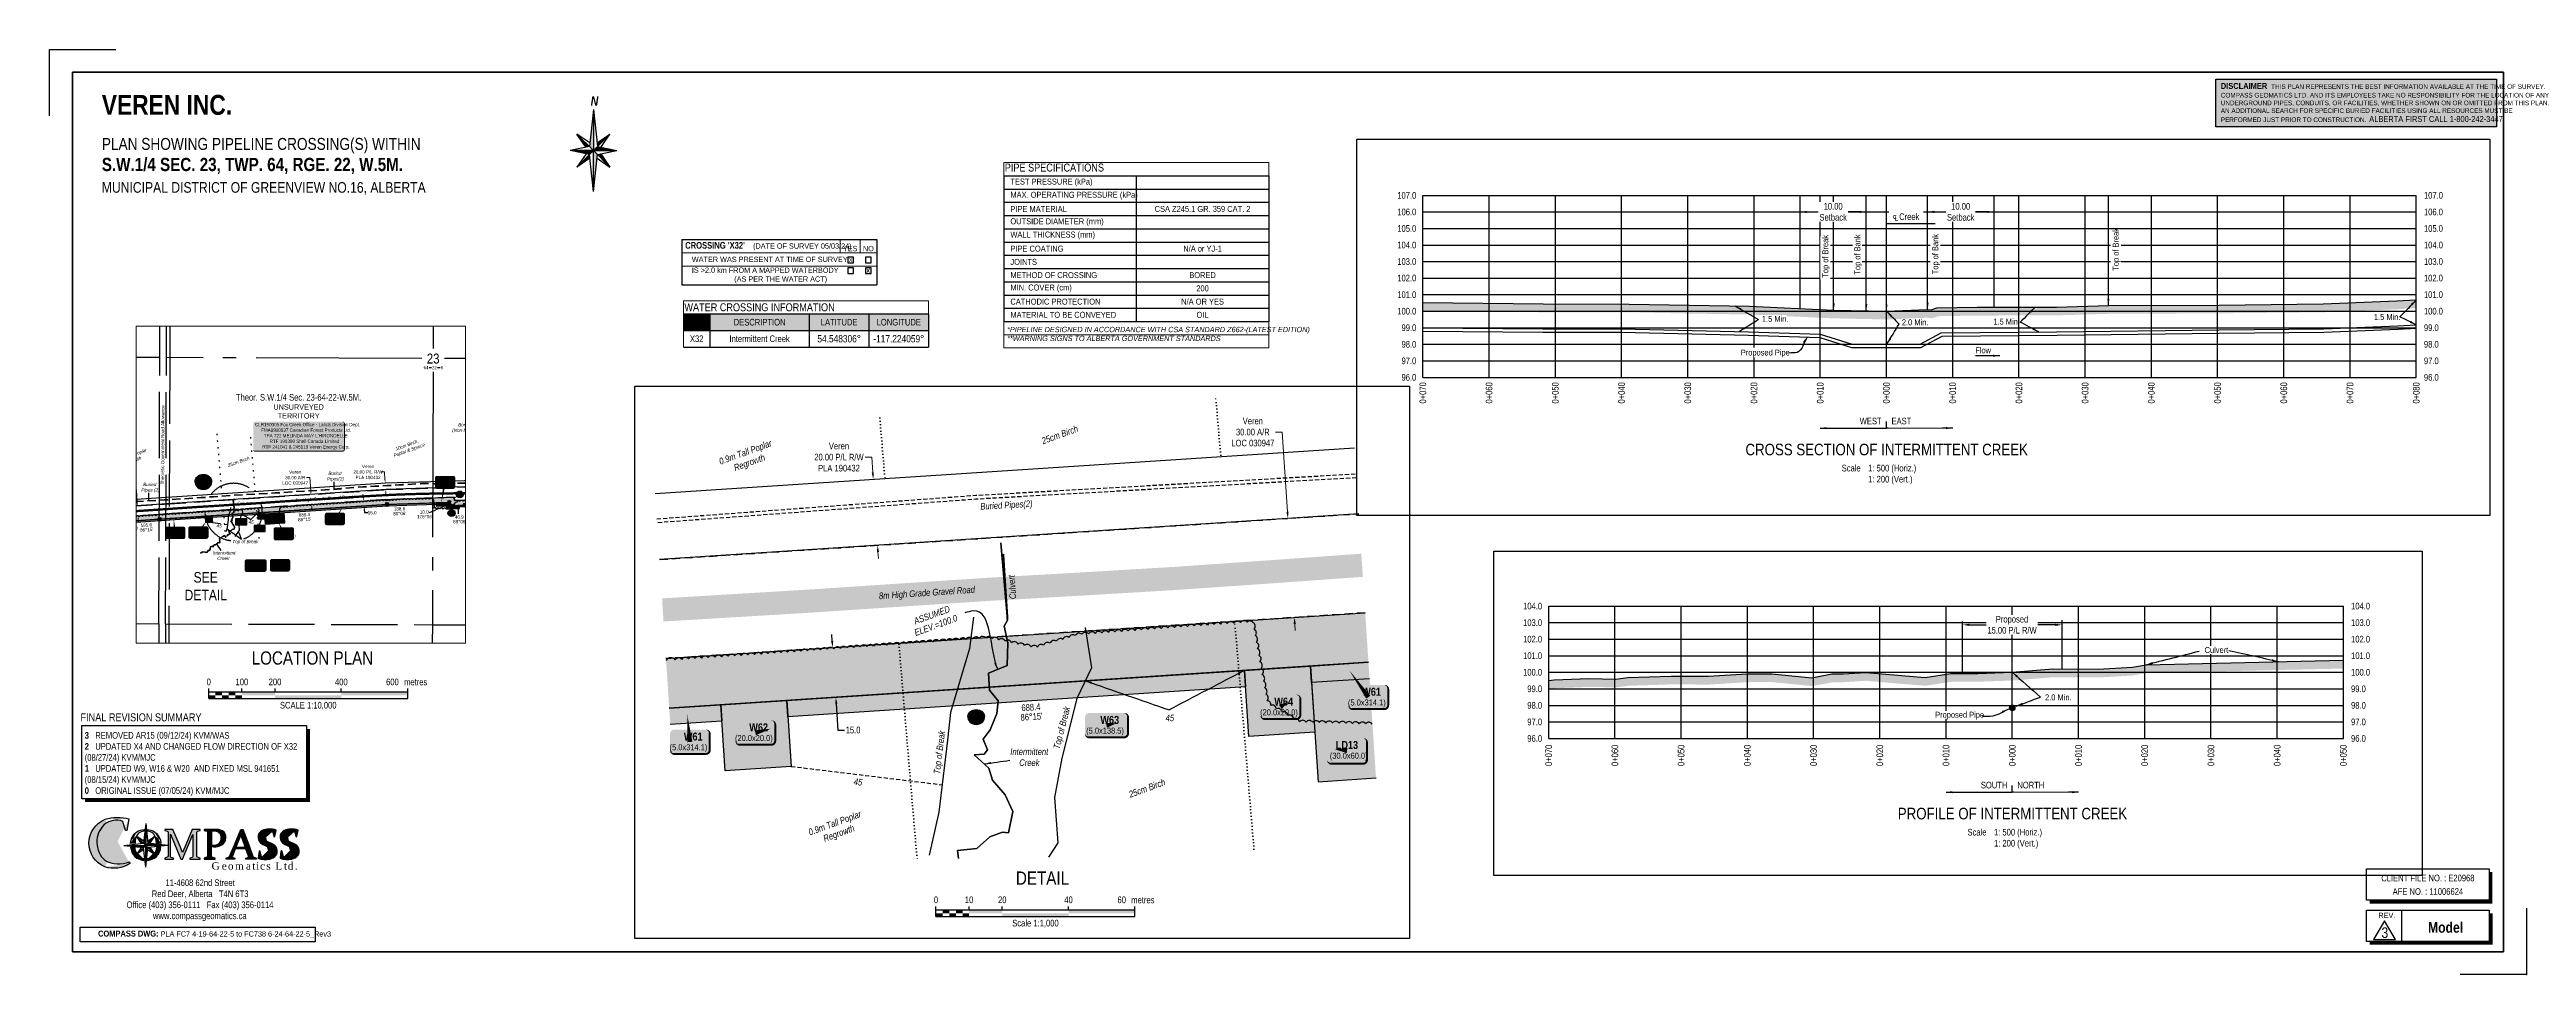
# Paper-space layout 'XING 16' of a CAD drawing. Extents: x -4980 to -1242, y 0 to 1397.
# The model-space entities are those that its viewports show. They can reach past a viewport. Long polylines and large blocks are cut down to what shows.
import ezdxf
from ezdxf.enums import TextEntityAlignment as Align

# ---------------------------------------------------------------- set-up
doc = ezdxf.new("R2010")
doc.units = 0
doc.header["$LTSCALE"] = 5
doc.header["$PDSIZE"] = 0.5
for name, pattern in [('0', [1, 1, 0]), ('DASHED', [19.05, 12.7, -6.35]), ('foc-ACCESSROAD', [3.75, 2.5, -1.25]), ('foc-QUARTERLINE', [33, 25, -3, 2, -3]), ('foc-TIELINE', [1.875, 1.25, -0.625]), ('foc-TOPO', [1, 0.2, -0.8]), ('foc-UNSURVEYED', [12.5, 10, -2.5]), ('foc-WHEELTRACKS', [2, 0.4, -1.6]), ('UG_PIPE', [1.875, 1.25, -0.625])]:
    doc.linetypes.add(name, pattern=pattern)
doc.layers.get('Defpoints').update_dxf_attribs({"color": 9})
for name, color, linetype in [('10', 1, 'Continuous'), ('9', 3, 'Continuous'), ('AS-PIPE-UG', 44, 'UG_PIPE'), ('AS-PIPE-UG-T', 44, 'Continuous'), ('AS-ROADS', 254, 'Continuous'), ('C-AR', 13, 'foc-ACCESSROAD'), ('C-RW', 13, 'Continuous'), ('C-SYMBOL', 7, 'Continuous'), ('CG-BORDER', 2, 'Continuous'), ('CG-LOGO', 7, 'Continuous'), ('CG-NORTH', 7, 'Continuous'), ('CG-NOTES', 7, 'Continuous'), ('DETAIL-T', 7, 'Continuous'), ('L-2', 7, 'Continuous'), ('L-BD', 7, 'Continuous'), ('L-BD1', 253, 'Continuous'), ('L-DETAIL-T', 3, 'Continuous'), ('L-MON', 1, 'Continuous'), ('L-ROAD-T', 7, 'Continuous'), ('L-SECLBL', 7, 'Continuous'), ('L-SECQ', 8, 'foc-QUARTERLINE'), ('L-UNS-T', 3, 'Continuous'), ('L-USEC', 7, 'foc-UNSURVEYED'), ('P-CROSSINGS', 250, 'Continuous'), ('P-CROSSINGS-GRID', 8, 'Continuous'), ('P-CROSSINGS-GROUND', 48, 'foc-TOPO'), ('P-CROSSINGS-LINE', 3, 'Continuous'), ('P-ELEVATION', 7, 'Continuous'), ('P-PROPOSED', 10, 'Continuous'), ('P-PROPOSED-H', 21, 'Continuous'), ('P-TEMP-BLOCKS', 250, 'Continuous'), ('P-TEMP-H', 41, 'Continuous'), ('P-TEMP_LOG DECK', 46, 'Continuous'), ('P-TEMP_WORKSPACE', 46, 'Continuous'), ('P-TXT', 4, 'Continuous'), ('S-T7', 7, 'Continuous'), ('T-BUSH', 110, '0'), ('T-BUSH-T', 110, 'Continuous'), ('T-CREEK', 160, 'Continuous'), ('T-SLOPE', 48, 'Continuous'), ('T-TIE', 201, 'foc-TIELINE'), ('T-VEGETATION-CHANGE', 104, 'foc-TOPO'), ('T-WATER-P3', 160, 'foc-WHEELTRACKS'), ('T-WATER-T', 170, 'Continuous'), ('WETLAND-T', 146, 'Continuous')]:
    doc.layers.add(name, color=color, linetype=linetype)
for name, color, linetype, lineweight in [('AS-GENERAL', 48, 'Continuous', 18), ('C-AR-T', 13, 'Continuous', 9), ('T-TEXT', 48, 'Continuous', 18), ('T-TIE-T', 201, 'Continuous', 18)]:
    doc.layers.add(name, color=color, linetype=linetype, lineweight=lineweight)
doc.styles.add('0', font='ARIALN.TTF')
doc.styles.add('140', font='ARIALN.TTF', dxfattribs={"height": 15})
doc.styles.add('175L', font='ARIALN.TTF', dxfattribs={"height": 20})
doc.styles.add('80', font='ARIALN.TTF', dxfattribs={"height": 10})
doc.styles.add('80CG', font='ARIALN.TTF', dxfattribs={"height": 10})
doc.styles.add('80L', font='ARIALN.TTF', dxfattribs={"height": 10})
doc.styles.add('80LS', font='ARIALNI.TTF', dxfattribs={"height": 10})
doc.styles.add('BOLD', font='ARIALNB.TTF')
doc.styles.add('Crossing', font='ARIALN.TTF', dxfattribs={"height": 10})
doc.styles.add('foc-LtypeFont', font='ARIALN.TTF', dxfattribs={"height": 7.35})
doc.styles.add('SIMPLEX', font='ARIALN.TTF')
doc.styles.get("Standard").update_dxf_attribs({"font": 'ARIALN.TTF'})
doc.linetypes.add('foc-TOPO-flowdirection-NOLINE', pattern='A,0,[">",foc-LtypeFont,S=0.3,R=0,X=0,Y=-0.945],-20,[">",foc-LtypeFont,S=0.3,R=0,X=0,Y=-0.945],0', length=20)
doc.dimstyles.new('Compass 5 000', dxfattribs={"dimscale": 5, "dimtxt": 9, "dimasz": 2, "dimexe": 0.2, "dimexo": 0.0625, "dimgap": 0.5, "dimtad": 0, "dimtih": 1, "dimtoh": 1, "dimzin": 0, "dimdsep": 46, "dimtxsty": '80CG', "dimcen": 0.1, "dimse1": 1, "dimse2": 1, "dimclrd": 256, "dimclrt": 256, "dimaunit": 1, "dimadec": 4, "dimazin": 0, "dimtfac": 0.06, "dimtofl": 0, "dimtmove": 0, "dimatfit": 1, "dimfxl": 0.2, "dimtolj": 1, "dimtzin": 0, "dimlwd": -1, "dimarcsym": 0})

psp = doc.layouts.new('XING 16')

# ---------------------------------------------------------------- texts
at = {"insert": (-4900.9, 1328.4), "char_height": 9, "attachment_point": 1, "style": '80L'}
psp.add_mtext_dynamic_manual_height_columns('{\\fArial Narrow|b1|i0|c0|p34;\\H3.3333x;\\C14;VEREN INC.\\P}\\P{\\H2x;PLAN SHOWING PIPELINE CROSSING(S) WITHIN\\P\\fArial Narrow|b1|i0|c0|p34;\\H1.11109x;S.W.1/4 SEC. 23, TWP. 64, RGE. 22, W.5M.}\\P{\\H0.22222x; \\P\\H8.0001x;MUNICIPAL DISTRICT OF GREENVIEW NO.16, ALBERTA}', width=732.59, gutter_width=45, heights=[0], dxfattribs=at)
at = {"layer": 'CG-NOTES', "insert": (-3679.5, 536.9), "char_height": 10, "attachment_point": 1, "rotation": 20, "style": '80L'}
psp.add_mtext_dynamic_manual_height_columns('\\pi3.23254;{\\fArial Narrow|b0|i1|c0|p34;ASSUMED\\P\\pi-2.18356;ELEV.=100.0}', width=63.027, gutter_width=45, heights=[0], dxfattribs=at)
at = {"layer": 'CG-NOTES', "insert": (-4926.7, 269.8), "char_height": 10, "attachment_point": 7, "style": '80'}
psp.add_mtext_dynamic_manual_height_columns('{\\fArial Narrow|b1|i0|c0|p34;\\C14;3   }REMOVED AR15 (09/12/24) KVM/WAS {\\fArial Narrow|b1|i0|c0|p34;\\C14;\\P2   }UPDATED X4 AND CHANGED FLOW DIRECTION OF X32 (08/27/24) KVM/MJC {\\fArial Narrow|b1|i0|c0|p34;\\C14;\\P1   }UPDATED W9, W16 & W20  AND FIXED MSL 941651 (08/15/24) KVM/MJC{\\fArial Narrow|b1|i0|c0|p34;\\C14; \\P0}   ORIGINAL ISSUE (07/05/24) KVM/MJC ', width=331.161, gutter_width=45, heights=[0], dxfattribs=at)
at = {"layer": 'CG-NOTES', "attachment_point": 1, "style": '80'}
for s, insert, char_height, width in [('\\pi77.33221;11-4608 62nd Street\\P\\pi56.72512;Red Deer, Alberta   T4N 6T3\\P\\pi18.6726;Office (403) 356-0111   Fax (403) 356-0114\\P\\pi58.50547;www.compassgeomatics.ca', (-4882.2, 143.6), 10, 257.83), ('\\pi25.12575;{\\fArial Narrow|b1|i0|c0|p34;\\H1.125x;\\C14;COMPASS DWG:} PLA FC7 4-19-64-22-5 to FC738 6-24-64-22-5_Rev3', (-4931.7, 66.3), 8, 350.451)]:
    psp.add_mtext(s, dxfattribs=dict(at, insert=insert, char_height=char_height, width=width))
at = {"layer": 'DETAIL-T', "color": 3, "char_height": 20, "style": '80CG'}
for s, insert, width, attachment_point in [('\\pi76.63853;LOCATION PLAN', (-4751.4, 488), 333.059, 1), ('DETAIL', (-3481.3, 145.6), 223.858, 5)]:
    psp.add_mtext(s, dxfattribs=dict(at, insert=insert, width=width, attachment_point=attachment_point))

msp = doc.modelspace()

# ---------------------------------------------------------------- texts
at = {"style": '80'}
for s, p in [('0+070', (503936.077, 6029179.715)), ('0+060', (504036.024, 6029179.715)), ('0+050', (504135.971, 6029179.715)), ('0+040', (504235.918, 6029179.715)), ('0+030', (504335.865, 6029179.715)), ('0+020', (504435.812, 6029179.715)), ('0+010', (504535.759, 6029179.715)), ('0+000', (504635.707, 6029179.715)), ('0+010', (504735.654, 6029179.715)), ('0+020', (504835.601, 6029179.715)), ('0+030', (504935.548, 6029179.715)), ('0+040', (505035.495, 6029179.715)), ('0+050', (505135.442, 6029179.715)), ('0+070', (505753.214, 6029115.204)), ('0+060', (505853.161, 6029115.204)), ('0+050', (505953.108, 6029115.204)), ('0+040', (506053.055, 6029115.204)), ('0+030', (506153.002, 6029115.204)), ('0+020', (506252.95, 6029115.204)), ('0+010', (506352.897, 6029115.204)), ('0+000', (506452.844, 6029115.204)), ('0+010', (506552.791, 6029115.204)), ('0+020', (506652.738, 6029115.204)), ('0+030', (506752.685, 6029115.204)), ('0+040', (506852.632, 6029115.204)), ('0+050', (506952.58, 6029115.204)), ('0+060', (507052.527, 6029115.204)), ('0+070', (507152.474, 6029115.204)), ('0+080', (507252.421, 6029115.204))]:
    msp.add_text(s, height=9.9947, rotation=90, dxfattribs=at).set_placement(p, align=Align.MIDDLE_RIGHT)
at = {"char_height": 8.9952, "attachment_point": 1, "style": '80L'}
for width, insert in [(45.31074, (504685.23, 6029255.744)), (35.88741, (506476.156, 6029210.168))]:
    msp.add_mtext_dynamic_manual_height_columns('2.0 Min.', width=width, gutter_width=45, heights=[0], dxfattribs=dict(at, insert=insert))
at = {"layer": 'AS-PIPE-UG-T', "insert": (485158.619, 6045921.994), "char_height": 9.9948, "attachment_point": 1, "rotation": 3.225185, "style": '80L'}
msp.add_mtext_dynamic_manual_height_columns('\\pi0.31954;{\\fArial Narrow|b0|i1|c0|p34;Buried Pipes(2)}', width=78.3885, gutter_width=50, heights=[0], dxfattribs=at)
at = {"layer": 'AS-PIPE-UG-T', "char_height": 9.9948, "attachment_point": 1, "style": '80L'}
for s, width, insert in [('\\pi5.39988;{\\fArial Narrow|b0|i1|c0|p34;Buried \\P\\pi1.26833;Pipes(2)}', 43.95439, (486207.7, 6044694.638)), ('\\pi5.39988;{\\fArial Narrow|b0|i1|c0|p34;Buried \\P\\pi1.26833;Pipes(2)}', 43.95439, (485786.265, 6044673.946)), ('\\pi6.06155;{\\fArial Narrow|b0|i1|c0|p34;Buried \\P\\pi0.33806;Pipes (2)}', 45.27773, (485226.688, 6044640.562))]:
    msp.add_mtext_dynamic_manual_height_columns(s, width=width, gutter_width=50, heights=[0], dxfattribs=dict(at, insert=insert))
at = {"layer": 'C-SYMBOL', "color": 3, "style": '175L'}
msp.add_text('Theor. S.W.1/4 Sec. 23-64-22-W.5M.', height=20, dxfattribs=at).set_placement((485701.616, 6044882.646), align=Align.BOTTOM_CENTER)
at = {"layer": 'DETAIL-T', "char_height": 9.99471, "attachment_point": 1, "style": '80L'}
for insert in [(504568.174, 6029052.646), (506385.311, 6028990.461)]:
    msp.add_mtext_dynamic_manual_height_columns('Scale^I1: 500 (Horiz.)\\P^I1: 200 (Vert.)', width=217.1051, gutter_width=45, heights=[0], dxfattribs=dict(at, insert=insert))
at = {"layer": 'L-BD1', "style": '80L'}
for s, rotation, p in [("86°15'", 3.7466, (485236.498, 6045599.537)), ('688.4', 3.7466, (485235.567, 6045613.749)), ('688.4', 3.7466, (485719.39, 6044544.208)), ("88°06'", 1.8989, (486006.69, 6044547.563)), ('188.6', 1.8989, (486006.218, 6044561.798)), ("86°15'", 3.7466, (485243.027, 6044498.741)), ('195.6', 3.7466, (485242.097, 6044512.953)), ("86°15'", 3.7466, (485720.321, 6044529.996))]:
    msp.add_text(s, height=9.9947, rotation=rotation, dxfattribs=at).set_placement(p, align=Align.MIDDLE)
at = {"layer": 'L-BD1', "char_height": 9.99471, "attachment_point": 1, "line_spacing_factor": 0.855, "style": '80L'}
for s, insert, width in [("\\pi9.32883;10.0 \\P\\pi0.66356;178°06'", (486058.428, 6044557.686), 39.1516), ("\\pi5.57229;46.9 \\P\\pi0.27837;88°06'", (486167.893, 6044542.298), 32.78389)]:
    msp.add_mtext(s, dxfattribs=dict(at, insert=insert, width=width))
at = {"layer": 'L-DETAIL-T', "char_height": 17.49075, "attachment_point": 2, "rotation": 0, "style": '140'}
for s, insert, width in [('PROFILE OF INTERMITTENT CREEK', (504636.074, 6029084.503), 396.48476), ('CROSS SECTION OF INTERMITTENT CREEK', (506453.211, 6029022.318), 426.47913)]:
    msp.add_mtext(s, dxfattribs=dict(at, insert=insert, width=width))
at = {"layer": 'L-ROAD-T', "style": '80L'}
msp.add_text('Theoretic Government Road Allowance', height=10, rotation=89.737655, dxfattribs=at).set_placement((485291.322, 6044755.187), align=Align.MIDDLE_CENTER)
at = {"layer": 'L-UNS-T', "color": 3, "insert": (485701.845, 6044855.933), "char_height": 16, "attachment_point": 5, "style": '80L'}
msp.add_mtext_dynamic_manual_height_columns('UNSURVEYED TERRITORY', width=126.41479, gutter_width=47.5, heights=[0], dxfattribs=at)
at = {"layer": 'S-T7', "style": '80'}
for s, p in [('107.0', (505743.306, 6029397.403)), ('104.0', (503926.169, 6029389.125)), ('103.0', (503926.169, 6029364.139)), ('106.0', (505743.306, 6029372.416)), ('102.0', (503926.169, 6029339.152)), ('105.0', (505743.306, 6029347.429)), ('104.0', (505743.306, 6029322.442)), ('101.0', (503926.169, 6029314.165)), ('100.0', (503926.169, 6029289.178)), ('103.0', (505743.306, 6029297.455)), ('99.0', (503926.169, 6029264.192)), ('102.0', (505743.306, 6029272.469)), ('101.0', (505743.306, 6029247.482)), ('98.0', (503926.169, 6029239.205)), ('97.0', (503926.169, 6029214.218)), ('100.0', (505743.306, 6029222.495)), ('96.0', (503926.169, 6029189.231)), ('99.0', (505743.306, 6029197.508)), ('98.0', (505743.306, 6029172.522)), ('97.0', (505743.306, 6029147.535)), ('96.0', (505743.306, 6029122.548))]:
    msp.add_text(s, height=9.9947, dxfattribs=at).set_placement(p, align=Align.MIDDLE_RIGHT)
for s, p in [('107.0', (507264.032, 6029397.403)), ('104.0', (505147.054, 6029389.125)), ('103.0', (505147.054, 6029364.139)), ('106.0', (507264.032, 6029372.416)), ('102.0', (505147.054, 6029339.152)), ('105.0', (507264.032, 6029347.429)), ('104.0', (507264.032, 6029322.442)), ('101.0', (505147.054, 6029314.165)), ('100.0', (505147.054, 6029289.178)), ('103.0', (507264.032, 6029297.455)), ('99.0', (505147.054, 6029264.192)), ('102.0', (507264.032, 6029272.469)), ('101.0', (507264.032, 6029247.482)), ('98.0', (505147.054, 6029239.205)), ('97.0', (505147.054, 6029214.218)), ('100.0', (507264.032, 6029222.495)), ('96.0', (505147.054, 6029189.231)), ('99.0', (507264.032, 6029197.508)), ('98.0', (507264.032, 6029172.522)), ('97.0', (507264.032, 6029147.535)), ('96.0', (507264.032, 6029122.548))]:
    msp.add_text(s, height=9.9947, dxfattribs=at).set_placement(p, align=Align.MIDDLE_LEFT)
at = {"layer": 'T-BUSH-T', "char_height": 9.98955, "attachment_point": 1, "rotation": 20, "style": '80LS'}
for s, width, insert in [('\\pi19.83702;25cm Birch', 95.95215, (485232.035, 6046013.601)), ('\\pi6.22234;0.9m Tall Poplar\\P\\pi23.91188;Regrowth', 95.95215, (484757.857, 6045987.251)), ('\\pi19.83702;25cm Birch', 95.95215, (485363.628, 6045479.677)), ('\\pi0.47771;0.9m Tall Poplar\\P\\pi18.16726;Regrowth', 84.4629, (484898.226, 6045429.241)), ('\\pi19.19308;10cm Birch, \\P\\pi6.72999;Poplar & Spruce', 95.95215, (485975.137, 6044740.538)), ('\\pi6.22234;0.9m Tall Poplar\\P\\pi23.91188;Regrowth', 95.95215, (485141.462, 6044708.519)), ('\\pi19.83702;25cm Birch', 95.95215, (485468.028, 6044690.268))]:
    msp.add_mtext_dynamic_manual_height_columns(s, width=width, gutter_width=50, heights=[0], dxfattribs=dict(at, insert=insert))
at = {"layer": 'T-TEXT', "attachment_point": 1, "style": '80LS'}
for s, width, gutter_width, insert, char_height, rotation in [('Culvert', 36.82578, 250.002, (485203.427, 6045776.811), 9.9947, 93.691108), ('8m High Grade Gravel Road', 145.8379, 50, (485005.901, 6045786.839), 9.99475, 3.902866), ('\\pi0.77994;Top of Break', 66.30055, 250.002, (485268.978, 6045551.516), 9.99471, 75.779338), ('\\pi0.77994;Top of Break', 66.30055, 250.002, (485088.313, 6045512.929), 9.99471, 83.092465), ('Culvert', 36.80676, 50, (485516.643, 6044583.361), 9.9948, 0.150303), ('8m High Grade Gravel Road', 145.8379, 50, (485691.365, 6044592.308), 9.99475, 3.526095)]:
    msp.add_mtext_dynamic_manual_height_columns(s, width=width, gutter_width=gutter_width, heights=[0], dxfattribs=dict(at, insert=insert, char_height=char_height, rotation=rotation))
at = {"layer": 'T-TEXT', "insert": (485501.167, 6044467.992), "char_height": 9.99471, "attachment_point": 1, "style": '80LS'}
msp.add_mtext_dynamic_manual_height_columns('\\pi0.77994;Top of Break', width=66.30055, gutter_width=250.002, heights=[0], dxfattribs=at)
at = {"layer": 'T-TIE-T', "attachment_point": 1, "style": '80LS'}
for s, width, gutter_width, insert, char_height in [('\\pi0.3159;45', 13.02633, 250.002, (485438.553, 6045602.687), 9.99471), ('\\pi1.16657;45', 14.72773, 50, (485549.526, 6044526.586), 9.99475)]:
    msp.add_mtext_dynamic_manual_height_columns(s, width=width, gutter_width=gutter_width, heights=[0], dxfattribs=dict(at, insert=insert, char_height=char_height))
at = {"layer": 'T-TIE-T', "attachment_point": 1, "rotation": 353.092465, "style": '80LS'}
for s, width, gutter_width, insert, char_height in [('\\pi0.3159;45', 13.02633, 250.002, (484968.695, 6045506.798), 9.99471), ('\\pi1.16657;45', 14.72773, 50, (485454.069, 6044516.223), 9.99475)]:
    msp.add_mtext_dynamic_manual_height_columns(s, width=width, gutter_width=gutter_width, heights=[0], dxfattribs=dict(at, insert=insert, char_height=char_height))
at = {"layer": 'T-WATER-T', "attachment_point": 1, "style": '80L'}
for s, width, gutter_width, insert, char_height in [('\\pi0.34138;{\\fArial Narrow|b0|i1|c0|p34;Intermittent\\P\\pi13.87447;Creek}', 57.8558, 250.002, (485204.131, 6045551.74), 9.99471), ('\\pi0.34138;{\\fArial Narrow|b0|i1|c0|p34;Intermittent\\P\\pi13.87452;Creek}', 57.85602, 50, (485442.267, 6044433.78), 9.99475)]:
    msp.add_mtext_dynamic_manual_height_columns(s, width=width, gutter_width=gutter_width, heights=[0], dxfattribs=dict(at, insert=insert, char_height=char_height))
at = {"layer": 'WETLAND-T', "insert": (486164.875, 6044820.876), "char_height": 10, "attachment_point": 1, "style": '80L'}
msp.add_mtext_dynamic_manual_height_columns('\\pi18.5492;{\\fArial Narrow|b0|i1|c0|p34;Borrow Pit\\P\\pi0.55806;(Non-Naturalized)}', width=89.87465, gutter_width=50, heights=[0], dxfattribs=at)

# ---------------------------------------------------------------- blocks, each defined once
blk = doc.blocks.new('cg-north')
at = {"linetype": 'Continuous'}
for points in [[(-0.3, 62), (-6.2, 6), (-0.3, 0.1)], [(-0.3, 0.1), (-35.5, 0.1), (-6.2, -5.8)], [(-25.2, 25), (-11.6, 4.9), (-6.2, 6)], [(5.6, 6), (-0.3, 0.1), (34.9, 0.1)], [(5.6, -5.8), (-0.3, 0.1), (-0.3, -61.7)], [(24.6, 25), (5, 11.8), (5.6, 6)], [(-5.6, -11.5), (-6.2, -5.8), (-25.2, -24.8)], [(11, -4.7), (5.6, -5.8), (24.6, -24.8)]]:
    blk.add_hatch(color=14, dxfattribs=at).paths.add_polyline_path(points)
at = {"color": 14, "linetype": 'Continuous'}
for p, q in [((-0.3, 62), (-6.2, 6)), ((-0.3, 62), (-0.3, 0.1)), ((-0.3, 62), (5.6, 6)), ((-6.2, 6), (-35.5, 0.1)), ((-0.3, 0.1), (-35.5, 0.1)), ((-6.2, -5.8), (-35.5, 0.1)), ((-0.3, 0.1), (-25.2, 25)), ((-11.6, 4.9), (-25.2, 25)), ((-5.6, 11.8), (-25.2, 25)), ((-0.3, 0.1), (-25.2, -24.8)), ((-0.3, 0.1), (24.6, 25)), ((-0.3, 0.1), (24.6, -24.8)), ((-0.3, -61.7), (-0.3, 0.1)), ((-0.3, 0.1), (34.9, 0.1)), ((5, 11.8), (24.6, 25)), ((5.6, 6), (34.9, 0.1)), ((5.6, -5.8), (34.9, 0.1)), ((11, 4.9), (24.6, 25)), ((-11.6, -4.7), (-25.2, -24.8)), ((-5.6, -11.5), (-25.2, -24.8)), ((-0.3, -61.7), (-6.2, -5.8)), ((-0.3, -61.7), (5.6, -5.8)), ((5, -11.5), (24.6, -24.8)), ((10.9, -4.5), (11, -4.7)), ((11, -4.7), (24.6, -24.8))]:
    blk.add_line(p, q, dxfattribs=at)
at = {"color": 14, "linetype": 'Continuous', "insert": (-10.2, 82), "char_height": 14, "width": 22.782, "attachment_point": 1, "style": '80CG'}
blk.add_mtext('\\pi5.63716;{\\fArial Narrow|b1|i1|c0|p34;N}', dxfattribs=at)
blk = doc.blocks.new('c_logo')
h = blk.add_hatch(color=256)
edge = h.paths.add_edge_path()
edge.add_arc((-141.8, -18.9), 63, 74.1661, 107.5113, ccw=False)
edge.add_line((-124.6, 41.7), (-127.8, 24.4))
edge.add_line((-127.8, 24.4), (-129.9, 24.3))
edge.add_line((-129.9, 24.3), (-133.7, 38))
edge.add_arc((-143.5, 10.5), 29.1, 70.3832, 129.1598)
edge.add_arc((-136.2, 6.6), 36.9, 134.0613, 228.3206)
edge.add_arc((-139.8, 16.8), 43.2, 241.0325, 291.7344)
edge.add_line((-123.8, -23.3), (-123.3, -25.7))
edge.add_arc((-147.3, 10.4), 43.4, 251.5179, 303.5841, ccw=False)
edge.add_arc((-146.1, 5.2), 38.8, 112.1026, 247.4698, ccw=False)
at = {"linetype": 'Continuous'}
for points in [[(-99.4, 1.7), (-132.4, 1.7), (-102.5, -1.4)], [(-112.7, 15), (-105.6, 4.5), (-102.5, 4.9)], [(-99.4, 34.7), (-102.5, 4.9), (-99.4, 1.7)], [(-96.3, 4.9), (-99.4, 1.7), (-66.4, 1.7)], [(-96.3, -1.4), (-99.4, 1.7), (-99.4, -31.3)], [(-86.1, 15), (-96.6, 7.9), (-96.3, 4.9)], [(-102.2, -4.5), (-102.5, -1.4), (-112.7, -11.6)], [(-93.2, -1.1), (-96.3, -1.4), (-86.1, -11.6)]]:
    blk.add_hatch(color=14, dxfattribs=at).paths.add_polyline_path(points)
h = blk.add_hatch(color=256)
edge = h.paths.add_edge_path()
edge.add_arc((-89, 1.8), 33.4, 166.6682, 175.6601, ccw=False)
edge.add_arc((-102.3, 5.6), 19.6, 121.6531, 168.6953, ccw=False)
edge.add_arc((-99.6, 0.9), 25, 95.0736, 121.1383, ccw=False)
edge.add_line((-101.8, 25.8), (-102.1, 23.3))
edge.add_arc((-99.9, 6.4), 17.1, 97.444, 127.0912)
edge.add_arc((-98.7, 8.4), 16.4, 134.7148, 171.0442)
edge.add_arc((-73.8, 3.2), 41.8, 169.3159, 177.5034)
edge.add_line((-115.5, 5), (-122.3, 4.3))
h = blk.add_hatch(color=256)
edge = h.paths.add_edge_path()
edge.add_arc((-99.1, 0.9), 25, 58.8617, 85.0803, ccw=False)
edge.add_arc((-96.4, 5.6), 19.6, 11.3047, 58.3469, ccw=False)
edge.add_arc((-109.7, 1.8), 33.4, 4.3278, 13.3318, ccw=False)
edge.add_line((-76.4, 4.3), (-83.2, 5))
edge.add_arc((-124.9, 3.2), 41.8, 2.487, 10.6841)
edge.add_arc((-100.1, 8.4), 16.4, 8.9558, 45.2852)
edge.add_arc((-98.8, 6.4), 17.1, 52.9088, 82.7833)
edge.add_line((-96.7, 23.3), (-97, 25.8))
h = blk.add_hatch(color=256)
edge = h.paths.add_edge_path()
edge.add_line((-48.6, 2.5), (-58.3, 25.6))
edge.add_line((-58.3, 25.6), (-70.6, 25.6))
edge.add_line((-70.6, 25.6), (-70.6, 24.2))
edge.add_line((-70.6, 24.2), (-66.8, 23))
edge.add_arc((-67.2, 21.6), 1.5, 0, 72.6157, ccw=False)
edge.add_line((-65.7, 21.6), (-65.7, 2.5))
edge.add_line((-65.7, 2.5), (-65.7, -14.9))
edge.add_arc((-67.2, -14.9), 1.5, -73.424, 0, ccw=False)
edge.add_line((-66.8, -16.3), (-70.5, -17.4))
edge.add_line((-70.5, -17.4), (-70.5, -18.9))
edge.add_line((-70.5, -18.9), (-57.6, -18.9))
edge.add_line((-57.6, -18.9), (-57.6, -17.5))
edge.add_line((-57.6, -17.5), (-61.1, -16.4))
edge.add_arc((-60.6, -15), 1.5, 180, 252.4646, ccw=False)
edge.add_line((-62.1, -15), (-62.1, 2.5))
edge.add_line((-62.1, 2.5), (-62.1, 18.4))
edge.add_line((-62.1, 18.4), (-46.4, -18.9))
edge.add_line((-46.4, -18.9), (-44.1, -18.9))
edge.add_line((-44.1, -18.9), (-35, 2.5))
edge.add_line((-35, 2.5), (-28.3, 18.3))
edge.add_line((-28.3, 18.3), (-28.3, 2.5))
edge.add_line((-28.3, 2.5), (-28.3, -15))
edge.add_arc((-29.8, -15), 1.5, -73.424, 0, ccw=False)
edge.add_line((-29.4, -16.4), (-32.7, -17.4))
edge.add_line((-32.7, -17.4), (-32.7, -18.9))
edge.add_line((-32.7, -18.9), (-17.3, -18.9))
edge.add_line((-17.3, -18.9), (-17.3, -17.5))
edge.add_line((-17.3, -17.5), (-21, -16.3))
edge.add_arc((-20.5, -14.9), 1.5, 180, 252.4646, ccw=False)
edge.add_line((-22, -14.9), (-22, 2.5))
edge.add_line((-22, 2.5), (-22, 21.7))
edge.add_arc((-20.5, 21.7), 1.5, 107.3843, 180, ccw=False)
edge.add_line((-21, 23.1), (-17.4, 24.2))
edge.add_line((-17.4, 24.2), (-17.4, 25.6))
edge.add_line((-17.4, 25.6), (-29.1, 25.6))
edge.add_line((-29.1, 25.6), (-38.8, 2.5))
edge.add_line((-38.8, 2.5), (-43.7, -9.1))
edge.add_line((-43.7, -9.1), (-48.6, 2.5))
h = blk.add_hatch(color=256)
h.paths.add_polyline_path([(7.6, 25.6), (-11.1, 25.6), (-11.1, 24.2), (-7.3, 23, -0.326805), (-6.3, 21.6), (-6.3, -14.9, -0.331803), (-7.4, -16.3), (-11.1, -17.4), (-11.1, -18.9), (5.3, -18.9), (5.3, -17.5), (1, -16.2, -0.327162), (0, -14.7), (0, 0, 0.135693), (12.6, 1, 0.518306), (18.8, 21.8, 0.201798)])
h.paths.add_polyline_path([(0, 22.9, -0.05909), (7.3, 22.8, -0.236459), (13.3, 18.7, -0.297964), (11.9, 5.1, -0.269959), (0.5, 2.5, -0.011455), (0, 2.6)], flags=16)
h = blk.add_hatch(color=256)
h.paths.add_polyline_path([(47.4, 26.1), (44.1, 25.8), (34.4, 2.5), (27.1, -15, -0.225541), (25.7, -16.2), (21.8, -17.4), (21.8, -18.9), (34.7, -18.9), (35.3, -18.9), (35.3, -17.5), (32.4, -16.6, -0.43446), (31.4, -14.6), (35.8, -3.6), (51.8, -3.6), (55.7, -14.5, -0.430441), (54.7, -16.5), (51.5, -17.4), (51.5, -18.9), (67.8, -18.9), (67.8, -17.5), (63.9, -16.3, -0.232291), (62.4, -14.9), (56.1, 2.5)])
h.paths.add_polyline_path([(44.1, 17.7), (49.6, 2.5), (50.9, -1.1), (36.8, -1.1), (38.2, 2.5)], flags=16)
h = blk.add_hatch(color=256)
edge = h.paths.add_edge_path()
edge.add_arc((103.3, 50.8), 54.1, 243.1997, 248.1345)
edge.add_arc((69.9, -30.2), 33.5, 55.7647, 66.7239, ccw=False)
edge.add_arc((84.5, -9), 7.7, -65.6478, 57.1428, ccw=False)
edge.add_arc((81.8, 0.7), 17.7, 248.3428, 289.4425, ccw=False)
edge.add_line((75.3, -15.8), (73.1, -6.7))
edge.add_line((73.1, -6.7), (71.7, -6.9))
edge.add_line((71.7, -6.9), (70.1, -17.8))
edge.add_arc((81.2, 14.2), 33.9, 250.8905, 281.4155)
edge.add_arc((84.6, -3.1), 16.2, 281.7683, 321.9948)
edge.add_arc((87.3, -7), 11.8, 328.8789, 398.35)
edge.add_arc((79.7, -17.6), 24.7, 46.7096, 54.4302)
edge.add_arc((79.7, -17.6), 24.7, 54.4302, 70.3091)
edge.add_arc((139.4, 119.6), 125, 243.6166, 245.7228, ccw=False)
edge.add_arc((89.5, 20.6), 14.2, 223.2297, 246.3738, ccw=False)
edge.add_arc((84.7, 16.1), 7.62, 121.2723, 223.353, ccw=False)
edge.add_arc((86.6, 7.5), 16.2, 69.6826, 111.1397, ccw=False)
edge.add_line((92.2, 22.7), (94.3, 14.7))
edge.add_line((94.3, 14.7), (95.6, 14.9))
edge.add_line((95.6, 14.9), (97.6, 24.9))
edge.add_arc((87.2, -14.4), 40.7, 75.2956, 91.6843)
edge.add_arc((86, 5.6), 20.7, 89.7518, 117.221)
edge.add_arc((80.5, 14.4), 10.4, 112.8657, 186.9967)
edge.add_arc((81.9, 14.2), 11.8, 185.0082, 240.0685)
edge.add_arc((103.3, 50.8), 54.1, 239.829, 243.1997)
h = blk.add_hatch(color=256)
edge = h.paths.add_edge_path()
edge.add_arc((136.5, 50.8), 54.1, 243.1997, 248.1345)
edge.add_arc((103.1, -30.2), 33.5, 55.7647, 66.7239, ccw=False)
edge.add_arc((117.7, -9), 7.7, -65.6478, 57.1428, ccw=False)
edge.add_arc((115, 0.7), 17.7, 248.3428, 289.4425, ccw=False)
edge.add_line((108.5, -15.8), (106.3, -6.7))
edge.add_line((106.3, -6.7), (104.8, -6.9))
edge.add_line((104.8, -6.9), (103.3, -17.8))
edge.add_arc((114.4, 14.2), 33.9, 250.8905, 281.4155)
edge.add_arc((117.8, -3.1), 16.2, 281.7683, 321.9948)
edge.add_arc((120.5, -7), 11.8, 328.8789, 398.35)
edge.add_arc((112.8, -17.6), 24.7, 46.7096, 54.4302)
edge.add_arc((112.8, -17.6), 24.7, 54.4302, 70.3091)
edge.add_arc((172.5, 119.6), 125, 243.6166, 245.7228, ccw=False)
edge.add_arc((122.7, 20.6), 14.2, 223.2297, 246.3738, ccw=False)
edge.add_arc((117.9, 16.1), 7.62, 121.2723, 223.353, ccw=False)
edge.add_arc((119.8, 7.5), 16.2, 69.6826, 111.1397, ccw=False)
edge.add_line((125.4, 22.7), (127.5, 14.7))
edge.add_line((127.5, 14.7), (128.8, 14.9))
edge.add_line((128.8, 14.9), (130.8, 24.9))
edge.add_arc((120.4, -14.4), 40.7, 75.2956, 91.6843)
edge.add_arc((119.2, 5.6), 20.7, 89.7518, 117.221)
edge.add_arc((113.7, 14.4), 10.4, 112.8657, 186.9967)
edge.add_arc((115.1, 14.2), 11.8, 185.0082, 240.0685)
edge.add_arc((136.5, 50.8), 54.1, 239.829, 243.1997)
h = blk.add_hatch(color=256)
edge = h.paths.add_edge_path()
edge.add_arc((-89, 3), 33.4, 186.7164, 193.3318)
edge.add_arc((-102.3, -0.8), 19.6, 191.3047, 238.3469)
edge.add_arc((-99.6, 3.9), 25, 238.8617, 264.5936)
edge.add_line((-102, -21), (-102.2, -18.5))
edge.add_arc((-99.9, -1.6), 17.1, 232.9088, 262.0641, ccw=False)
edge.add_arc((-98.7, -3.6), 16.4, 188.9558, 225.2852, ccw=False)
edge.add_arc((-73.8, 1.6), 41.8, 184.3813, 190.6841, ccw=False)
edge.add_line((-115.5, -1.6), (-122.2, -0.9))
h = blk.add_hatch(color=256)
edge = h.paths.add_edge_path()
edge.add_arc((-124.9, 1.6), 41.8, 349.3159, 355.6284, ccw=False)
edge.add_arc((-100.1, -3.6), 16.4, 314.7148, 351.0442, ccw=False)
edge.add_arc((-98.8, -1.6), 17.1, 277.7082, 307.0912, ccw=False)
edge.add_line((-96.5, -18.5), (-96.8, -21))
edge.add_arc((-99.1, 3.9), 25, 275.2524, 301.1383)
edge.add_arc((-96.4, -0.8), 19.6, 301.6531, 348.6953)
edge.add_arc((-109.7, 3), 33.4, 346.6682, 353.2958)
edge.add_line((-76.6, -0.9), (-83.3, -1.6))
at = {"color": 14, "linetype": 'Continuous'}
for p, q in [((-132.4, 1.7), (-102.5, 4.9)), ((-132.4, 1.7), (-102.5, -1.4)), ((-132.4, 1.7), (-99.4, 1.7)), ((-99.4, 1.7), (-112.7, 15)), ((-105.6, 4.5), (-112.7, 15)), ((-102.2, 7.9), (-112.7, 15)), ((-99.4, 1.7), (-112.7, -11.6)), ((-99.4, 34.7), (-102.5, 4.9)), ((-99.4, 34.7), (-99.4, 1.7)), ((-99.4, 34.7), (-96.3, 4.9)), ((-99.4, 1.7), (-86.1, 15)), ((-66.4, 1.7), (-99.4, 1.7)), ((-99.4, 1.7), (-86.1, -11.6)), ((-99.4, -31.3), (-99.4, 1.7)), ((-96.6, 7.9), (-86.1, 15)), ((-66.4, 1.7), (-96.3, 4.9)), ((-66.4, 1.7), (-96.3, -1.4)), ((-93.2, 4.5), (-86.1, 15)), ((-105.6, -1.1), (-112.7, -11.6)), ((-102.2, -4.5), (-112.7, -11.6)), ((-99.4, -31.3), (-102.5, -1.4)), ((-99.4, -31.3), (-96.3, -1.4)), ((-96.6, -4.5), (-86.1, -11.6)), ((-93.2, -1.1), (-86.1, -11.6))]:
    blk.add_line(p, q, dxfattribs=at)
at = {"flags": 128}
for points in [[(-160.8, 41.1, -0.146532), (-124.6, 41.7), (-127.8, 24.4), (-129.9, 24.3), (-133.7, 38, 0.262236), (-161.9, 33.1, 0.436158), (-160.8, -21, 0.22491), (-123.8, -23.3), (-123.3, -25.7, -0.231173), (-161, -30.7, -0.670499)], [(-122.3, 4.3, -0.039254), (-121.5, 9.5, -0.208192), (-112.6, 22.3, -0.114221), (-101.8, 25.8), (-102.1, 23.3, 0.130087), (-110.2, 20, 0.159858), (-114.8, 10.9, 0.03574), (-115.5, 5)], [(-97, 25.8, -0.114902), (-86.2, 22.3, -0.208192), (-77.2, 9.5, -0.039307), (-76.4, 4.3), (-83.2, 5, 0.035782), (-83.9, 10.9, 0.159858), (-88.5, 20, 0.131095), (-96.7, 23.3)], [(-48.6, 2.5), (-58.3, 25.6), (-70.6, 25.6), (-70.6, 24.2), (-66.8, 23, -0.327892), (-65.7, 21.6), (-65.7, 2.5), (-65.7, -14.9, -0.331803), (-66.8, -16.3), (-70.5, -17.4), (-70.5, -18.9), (-57.6, -18.9), (-57.6, -17.5), (-61.1, -16.4, -0.327162), (-62.1, -15), (-62.1, 2.5), (-62.1, 18.4), (-46.4, -18.9), (-44.1, -18.9), (-35, 2.5), (-28.3, 18.3), (-28.3, 2.5), (-28.3, -15, -0.331803), (-29.4, -16.4), (-32.7, -17.4), (-32.7, -18.9), (-17.3, -18.9), (-17.3, -17.5), (-21, -16.3, -0.327162), (-22, -14.9), (-22, 2.5), (-22, 21.7, -0.327892), (-21, 23.1), (-17.4, 24.2), (-17.4, 25.6), (-29.1, 25.6), (-38.8, 2.5), (-43.7, -9.1)], [(78.9, 2.5, 0.021535), (83.1, 0.5, -0.047855), (88.7, -2.5, -0.593701), (87.7, -16, -0.181278), (75.3, -15.8), (73.1, -6.7), (71.7, -6.9), (70.1, -17.8, 0.133984), (87.9, -19, 0.177346), (97.4, -13.1, 0.312763), (96.6, 0.4, 0.0337), (94, 2.5, 0.069396), (88, 5.6, -0.00919), (83.8, 7.6, -0.10133), (79.2, 10.9, -0.477408), (80.8, 22.6, -0.18289), (92.2, 22.7), (94.3, 14.7), (95.6, 14.9), (97.6, 24.9, 0.071631), (86.1, 26.3, 0.120434), (76.5, 24, 0.335231), (70.2, 13.1, 0.244978), (76.1, 4, 0.014709)], [(112.1, 2.5, 0.021535), (116.3, 0.5, -0.047855), (121.9, -2.5, -0.593701), (120.9, -16, -0.181278), (108.5, -15.8), (106.3, -6.7), (104.8, -6.9), (103.3, -17.8, 0.133984), (121.1, -19, 0.177346), (130.6, -13.1, 0.312763), (129.8, 0.4, 0.0337), (127.2, 2.5, 0.069396), (121.2, 5.6, -0.00919), (117, 7.6, -0.10133), (112.4, 10.9, -0.477408), (113.9, 22.6, -0.18289), (125.4, 22.7), (127.5, 14.7), (128.8, 14.9), (130.8, 24.9, 0.071631), (119.2, 26.3, 0.120434), (109.7, 24, 0.335231), (103.4, 13.1, 0.244978), (109.3, 4, 0.014709)], [(-122.2, -0.9, 0.028873), (-121.5, -4.7, 0.208192), (-112.6, -17.5, 0.11275), (-102, -21), (-102.2, -18.5, -0.127905), (-110.2, -15.2, -0.159858), (-114.8, -6.1, -0.027508), (-115.5, -1.6)], [(-83.3, -1.6, -0.02755), (-83.9, -6.1, -0.159858), (-88.5, -15.2, -0.128915), (-96.5, -18.5), (-96.8, -21, 0.113431), (-86.2, -17.5, 0.208192), (-77.2, -4.7, 0.028926), (-76.6, -0.9)]]:
    blk.add_lwpolyline(points, format="xyb", close=True, dxfattribs=at)
for points in [[(-11.1, -18.9), (5.3, -18.9), (5.3, -17.5), (1, -16.2, -0.327162), (0, -14.7), (0, 0, 0.135693), (12.6, 1, 0.518306), (18.8, 21.8, 0.201798), (7.6, 25.6), (-11.1, 25.6), (-11.1, 24.2), (-7.3, 23, -0.326805), (-6.3, 21.6), (-6.3, -14.9, -0.331803), (-7.4, -16.3), (-11.1, -17.4), (-11.1, -18.9), (1.8, -18.9)], [(0.5, 2.5, 0.269959), (11.9, 5.1, 0.297964), (13.3, 18.7, 0.236459), (7.3, 22.8, 0.05909), (0, 22.9), (0, 2.6, 0.011455), (0.5, 2.5, 0.011455)], [(34.7, -18.9), (21.8, -18.9), (21.8, -17.4), (25.7, -16.2, 0.225541), (27.1, -15), (34.4, 2.5), (44.1, 25.8), (47.4, 26.1), (56.1, 2.5), (62.4, -14.9, 0.232291), (63.9, -16.3), (67.8, -17.5), (67.8, -18.9), (51.5, -18.9), (51.5, -17.4), (54.7, -16.5, 0.430441), (55.7, -14.5), (51.8, -3.6), (35.8, -3.6), (31.4, -14.6, 0.43446), (32.4, -16.6), (35.3, -17.5), (35.3, -18.9), (21.8, -18.9)]]:
    blk.add_lwpolyline(points, format="xyb", dxfattribs=at)
blk.add_lwpolyline([(50.9, -1.1), (49.6, 2.5), (44.1, 17.7), (38.2, 2.5), (36.8, -1.1)], close=True, dxfattribs=at)
at = {"insert": (0, -23.7), "char_height": 11.25, "width": 132.416, "attachment_point": 1, "style": '80CG'}
blk.add_mtext('{\\fBook Antiqua|b0|i0|c0|p18;\\T1.25;Geomatics Ltd.}', dxfattribs=at)
blk = doc.blocks.new('*U176')
for p, q in [((-3638.1, 1297), (-3638.1, 1297)), ((100, -100), (100, -100))]:
    blk.add_line(p, q)
at = {"color": 2}
blk.add_lwpolyline([(-3603.3, 1263), (65.3, 1263), (65.3, -66), (-3603.3, -66)], close=True, dxfattribs=at)
at = {"layer": 'Defpoints', "ltscale": 5}
for p, q in [((-3638.1, 1297), (-3538.1, 1297)), ((-3638.1, 1197), (-3638.1, 1297)), ((100, 0), (100, -100)), ((100, -100), (0, -100))]:
    blk.add_line(p, q, dxfattribs=at)
blk = doc.blocks.new('FileNumbers')
at = {"layer": 'CG-NOTES', "flags": 128}
blk.add_lwpolyline([(0, -47.4), (0, 0), (185.1, 0), (185.1, -47.4)], close=True, dxfattribs=at)
at = {"layer": 'CG-NOTES', "const_width": 5, "flags": 128}
blk.add_lwpolyline([(187.6, -5), (187.6, -49.9), (5, -49.9)], dxfattribs=at)
at = {"layer": 'CG-NOTES', "char_height": 10, "attachment_point": 5, "style": '80'}
for s, width, insert in [('CLIENT FILE NO. : E20968', 184.776, (92.7, -13.9)), ('AFE NO. : 11006624', 184.866, (92.7, -34.3))]:
    blk.add_mtext_dynamic_manual_height_columns(s, width=width, gutter_width=45, heights=[0], dxfattribs=dict(at, insert=insert))
blk = doc.blocks.new('blk_rev_page')
blk.add_line((-56.6, 26), (-56.6, -21.3))
at = {"color": 5, "flags": 128}
blk.add_lwpolyline([(-82.4, 10.1), (-98.9, -18.5), (-65.9, -18.5)], close=True, dxfattribs=at)
at = {"layer": 'CG-NOTES', "flags": 128}
blk.add_lwpolyline([(-109.5, -21.3), (-109.5, 26), (75.9, 26), (75.9, -21.3)], close=True, dxfattribs=at)
at = {"layer": 'CG-NOTES', "const_width": 5, "flags": 128}
blk.add_lwpolyline([(78.4, 21), (78.4, -23.8), (-104.5, -23.8)], dxfattribs=at)
at = {"attachment_point": 1}
for s, width, insert, char_height, style in [('\\pi4.196;REV.', 28.288, (-95.7, 22), 8, '80L'), ('\\pi8.15194;{\\C14;3}', 24.893, (-95, 0), 16, '80')]:
    blk.add_mtext_dynamic_manual_height_columns(s, width=width, gutter_width=45, heights=[0], dxfattribs=dict(at, insert=insert, char_height=char_height, style=style))
at = {"layer": 'CG-NOTES', "linetype": 'Continuous', "insert": (9.9, -0.2), "char_height": 16, "attachment_point": 5, "style": '80CG'}
blk.add_mtext('{\\fArial Narrow|b1|i0|c0|p34;\\C14;Model}', dxfattribs=at)
blk = doc.blocks.new('*T187')
at = {"layer": 'CG-NOTES', "color": 0, "lineweight": -2, "transparency": 16777216}
for p, q in [((0, -20), (200, -20)), ((0, -20), (0, -240)), ((200, -20), (200, -240)), ((400, -20), (400, -240)), ((0, -40), (400, -40)), ((0, -60), (400, -60)), ((0, -80), (400, -80)), ((0, -100), (400, -100)), ((0, -120), (400, -120)), ((0, -140), (400, -140)), ((0, -160), (400, -160)), ((0, -180), (400, -180)), ((0, -200), (400, -200)), ((0, -220), (400, -220)), ((0, -240), (400, -240))]:
    blk.add_line(p, q, dxfattribs=at)
at = {"layer": 'CG-NOTES', "color": 0, "linetype": 'ByBlock', "lineweight": -2, "transparency": 16777216}
blk.add_line((200, -20), (400, -20), dxfattribs=at)
at = {"layer": 'Defpoints', "color": 8, "linetype": 'ByBlock', "lineweight": 0, "transparency": 16777216}
for p, q in [((0, 0), (400, 0)), ((0, 0), (0, -20)), ((400, 0), (400, -20)), ((0, -240), (0, -280)), ((0, -260), (400, -260)), ((400, -240), (400, -280)), ((0, -280), (400, -280))]:
    blk.add_line(p, q, dxfattribs=at)
at = {"layer": 'CG-NOTES', "color": 0, "transparency": 16777216}
for s, insert, char_height, width, attachment_point in [('{\\C14;PIPE SPECIFICATIONS}', (1.5, -1.5), 12, 397, 1), ('TEST PRESSURE (kPa)', (10, -30), 9, 180, 4), ('MAX. OPERATING PRESSURE (kPa)', (10, -50), 9, 180, 4), ('PIPE MATERIAL', (10, -70), 9, 180, 4), ('WALL THICKNESS (mm)', (10, -110), 9, 180, 4), ('OUTSIDE DIAMETER (mm)', (10, -90), 9, 180, 4), ('JOINTS', (10, -150), 9, 180, 4), ('PIPE COATING', (10, -130), 9, 180, 4), ('METHOD OF CROSSING', (10, -170), 9, 180, 4), ('MIN. COVER (cm)', (10, -190), 9, 180, 4), ('CATHODIC PROTECTION', (10, -210), 9, 180, 4), ('{\\fArial Narrow|b0|i1|c0|p34;*PIPELINE DESIGNED IN ACCORDANCE WITH CSA STANDARD Z662-(LATEST EDITION)}', (5, -258.5), 8, 390, 7), ('{\\fArial Narrow|b0|i1|c0|p34;**WARNING SIGNS TO ALBERTA GOVERNMENT STANDARDS}', (5, -261.5), 8, 390, 1), ('MATERIAL TO BE CONVEYED', (10, -230), 9, 180, 4)]:
    blk.add_mtext(s, dxfattribs=dict(at, insert=insert, char_height=char_height, width=width, attachment_point=attachment_point))
at = {"layer": 'CG-NOTES', "color": 255, "transparency": 16777216, "char_height": 9, "width": 197, "attachment_point": 5}
for s, insert in [('CSA Z245.1 GR. 359 CAT. 2', (300, -70)), ('N/A or YJ-1', (300, -130)), ('BORED', (300, -170)), ('200', (300, -190)), ('N/A OR YES', (300, -210)), ('OIL', (300, -230))]:
    blk.add_mtext(s, dxfattribs=dict(at, insert=insert))
blk = doc.blocks.new('DISCLAIMER2021')
at = {"layer": 'CG-NOTES'}
h = blk.add_hatch(color=254, dxfattribs=at)
h.dxf.hatch_style = 1
h.paths.add_polyline_path([(0, 0), (423.6, 0), (423.6, -72), (0, -72)])
blk.add_lwpolyline([(0, 0), (423.6, 0), (423.6, -72), (0, -72)], close=True, dxfattribs=at)
at = {"layer": 'CG-NOTES', "insert": (7.4, -5.7), "char_height": 7, "attachment_point": 1, "style": '80L'}
blk.add_mtext_dynamic_manual_height_columns('{\\fArial Narrow|b1|i0|c0|p34;\\H1.2857x;\\C7;DISCLAIMER\\fArial Narrow|b0|i0|c0|p34;\\H0.43212x;\\C256;    \\H1.7999x;\\C0;THIS PLAN REPRESENTS THE BEST INFORMATION AVAILABLE AT THE TIME OF SURVEY. COMPASS GEOMATICS LTD. AND ITS EMPLOYEES TAKE NO RESPONSIBILITY FOR THE LOCATION OF ANY UNDERGROUND PIPES, CONDUITS, OR FACILITIES, WHETHER SHOWN ON OR OMITTED FROM THIS PLAN. AN ADDITIONAL SEARCH FOR SPECIFIC BURIED FACILITIES USING ALL RESOURCES MUST BE PERFORMED JUST PRIOR TO CONSTRUCTION.\\fBook Antiqua|b0|i0|c0|p18;^I\\fArial Narrow|b0|i0|c0|p34;\\H1.2857x;\\C240;ALBERTA FIRST CALL 1-800-242-3447}', width=417.848, gutter_width=45, heights=[0], dxfattribs=at)
blk = doc.blocks.new('*T419')
at = {"layer": 'CG-NOTES', "color": 0, "linetype": 'ByBlock', "lineweight": -2, "transparency": 16777216}
for p, q in [((0, -20), (370, -20)), ((0, -20), (0, -45)), ((40, -20), (40, -45)), ((190, -20), (190, -45)), ((280, -20), (280, -45)), ((370, -20), (370, -45)), ((0, -45), (370, -45))]:
    blk.add_line(p, q, dxfattribs=at)
at = {"layer": 'CG-NOTES', "color": 254, "transparency": 16777216}
for points in [[(0, -20), (0, -45), (40, -20), (40, -45)], [(40, -20), (40, -45), (190, -20), (190, -45)], [(190, -20), (190, -45), (280, -20), (280, -45)], [(280, -20), (280, -45), (370, -20), (370, -45)]]:
    blk.add_solid(points, dxfattribs=at)
at = {"layer": 'Defpoints', "color": 8, "linetype": 'ByBlock', "lineweight": 0, "transparency": 16777216}
for p, q in [((0, 0), (370, 0)), ((0, 0), (0, -20)), ((370, 0), (370, -20))]:
    blk.add_line(p, q, dxfattribs=at)
at = {"layer": 'CG-NOTES', "color": 0, "transparency": 16777216, "insert": (1.5, -10), "char_height": 12, "width": 367, "attachment_point": 4, "style": 'BOLD'}
blk.add_mtext('{\\fArial Narrow|b0|i0|c0|p34;\\C14;WATER CROSSING INFORMATION}', dxfattribs=at)
at = {"layer": 'CG-NOTES', "color": 1, "transparency": 16777216, "char_height": 10, "attachment_point": 5, "style": '80'}
for s, insert, width in [('ID', (20, -32.5), 37), ('DESCRIPTION', (115, -32.5), 147), ('LATITUDE', (235, -32.5), 87), ('LONGITUDE', (325, -32.5), 87)]:
    blk.add_mtext(s, dxfattribs=dict(at, insert=insert, width=width))
blk = doc.blocks.new('*T420')
at = {"layer": 'CG-NOTES', "linetype": 'ByBlock', "lineweight": -2, "transparency": 16777216}
for p, q in [((0, 0), (370, 0)), ((0, -25), (370, -25))]:
    blk.add_line(p, q, dxfattribs=at)
at = {"layer": 'CG-NOTES', "linetype": 'ByBlock', "lineweight": 15, "transparency": 16777216}
blk.add_line((0, 0), (0, -25), dxfattribs=at)
at = {"layer": 'CG-NOTES', "color": 0, "linetype": 'ByBlock', "lineweight": -2, "transparency": 16777216}
for p, q in [((40, 0), (40, -25)), ((190, 0), (190, -25)), ((280, 0), (280, -25)), ((370, 0), (370, -25))]:
    blk.add_line(p, q, dxfattribs=at)
at = {"layer": 'CG-NOTES', "color": 0, "transparency": 16777216, "attachment_point": 5, "style": '80'}
for s, insert, char_height, width in [('X32', (20, -12.5), 10, 39.25), ('Intermittent Creek', (115, -12.5), 10, 149.25), ('54.548306%%D', (235, -12.5), 11, 89.25), ('-117.224059%%D', (325, -12.5), 11, 89.25)]:
    blk.add_mtext(s, dxfattribs=dict(at, insert=insert, char_height=char_height, width=width))
blk = doc.blocks.new('*U389')
at = {"color": 0}
for p, q in [((-150, 0), (-150, 15)), ((-150, 10), (150.2, 10)), ((-150, 0), (150.2, 0)), ((-100, 10), (-100, 15)), ((-50, 10), (-50, 15)), ((50, 10), (50, 15)), ((150.2, 0), (150.2, 15))]:
    blk.add_line(p, q, dxfattribs=at)
for points in [[(-150, 5), (-140, 5), (-150, 0), (-140, 0)], [(-140, 10), (-130, 10), (-140, 5), (-130, 5)], [(-130, 5), (-120, 5), (-130, 0), (-120, 0)], [(-120, 10), (-110, 10), (-120, 5), (-110, 5)], [(-110, 5), (-100, 5), (-110, 0), (-100, 0)], [(-100, 10), (-50, 10), (-100, 5), (-50, 5)], [(-50, 5), (50, 5), (-50, 0), (50, 0)], [(50, 10), (150.2, 10), (50, 5), (150.2, 5)]]:
    blk.add_solid(points, dxfattribs=at)
at = {"color": 0, "style": '80'}
blk.add_text('metres', height=10, dxfattribs=at).set_placement((162.2, 20), align=Align.CENTER)
at = {"color": 0, "char_height": 10, "style": '80'}
for s, insert, attachment_point in [('0', (-150, 30.2), 2), ('10', (-100, 30.2), 2), ('20', (-50, 30.2), 2), ('40', (50, 30.2), 2), ('60', (136.7, 30.2), 3), ('Scale 1:1,000', (0.1, -5), 2)]:
    blk.add_mtext(s, dxfattribs=dict(at, insert=insert, attachment_point=attachment_point))
blk = doc.blocks.new('*U395')
at = {"color": 0}
for p, q in [((-150, 0), (-150, 15)), ((-150, 10), (150.2, 10)), ((-150, 0), (150.2, 0)), ((-100, 10), (-100, 15)), ((-50, 10), (-50, 15)), ((50, 10), (50, 15)), ((150.2, 0), (150.2, 15))]:
    blk.add_line(p, q, dxfattribs=at)
for points in [[(-150, 5), (-140, 5), (-150, 0), (-140, 0)], [(-140, 10), (-130, 10), (-140, 5), (-130, 5)], [(-130, 5), (-120, 5), (-130, 0), (-120, 0)], [(-120, 10), (-110, 10), (-120, 5), (-110, 5)], [(-110, 5), (-100, 5), (-110, 0), (-100, 0)], [(-100, 10), (-50, 10), (-100, 5), (-50, 5)], [(-50, 5), (50, 5), (-50, 0), (50, 0)], [(50, 10), (150.2, 10), (50, 5), (150.2, 5)]]:
    blk.add_solid(points, dxfattribs=at)
at = {"color": 0, "style": '80'}
blk.add_text('metres', height=10, dxfattribs=at).set_placement((162.2, 20), align=Align.CENTER)
at = {"color": 0, "char_height": 10, "style": '80'}
for s, insert, attachment_point in [('0', (-150, 30.2), 2), ('100', (-100, 30.2), 2), ('200', (-50, 30.2), 2), ('400', (50, 30.2), 2), ('600', (136.7, 30.2), 3), ('SCALE 1:10,000', (0.1, -5), 2)]:
    blk.add_mtext(s, dxfattribs=dict(at, insert=insert, attachment_point=attachment_point))
blk = doc.blocks.new('xing2')
h = blk.add_hatch(color=50)
h.dxf.hatch_style = 1
edge = h.paths.add_edge_path()
edge.add_ellipse((0, 0), major_axis=(-12.5, 0), ratio=0.816297, start_angle=0, end_angle=360)
h = blk.add_hatch(color=250)
h.dxf.hatch_style = 1
edge = h.paths.add_edge_path()
edge.add_ellipse((0, -2), major_axis=(-12.5, 0), ratio=0.816297, start_angle=0, end_angle=180)
edge.add_line((12.5, -2), (12.5, 0))
edge.add_ellipse((0, 0), major_axis=(-12.5, 0), ratio=0.816297, start_angle=0, end_angle=180, ccw=False)
edge.add_line((-12.5, 0), (-12.5, -2))
at = {"color": 250}
blk.add_ellipse((0, 0), major_axis=(-12.5, 0), ratio=0.816297, dxfattribs=at)
blk.add_ellipse((0, -2), major_axis=(-12.5, 0), ratio=0.816297, start_param=0, end_param=3.141593, dxfattribs=at)
at = {"color": 250, "style": 'Crossing'}
blk.add_attdef('CROSSING', text='', height=9, dxfattribs=at).set_placement((0.1, 0), align=Align.MIDDLE_CENTER)
at = {"color": 250, "style": 'Crossing', "flags": 1}
for tag, p in [('DESCRIPTION', (0.1, -25.8)), ('LOCATION', (0.1, -39.3)), ('OWNER', (0.1, -12.5)), ('DWG_REF', (0.1, -52.8))]:
    blk.add_attdef(tag, text='', height=9, dxfattribs=at).set_placement(p, align=Align.MIDDLE_CENTER)
blk = doc.blocks.new('*T426')
at = {"layer": 'CG-NOTES', "color": 5, "lineweight": -2, "transparency": 16777216}
for p, q in [((0, 0), (294, 0)), ((0, 0), (0, -68.6)), ((294, 0), (294, -68.6)), ((0, -68.6), (294, -68.6))]:
    blk.add_line(p, q, dxfattribs=at)
at = {"layer": 'Defpoints', "color": 8, "linetype": 'ByBlock', "lineweight": 0, "transparency": 16777216}
for p, q in [((239, 0), (239, -20)), ((269, 0), (269, -20)), ((0, -20), (294, -20)), ((0, -40), (294, -40))]:
    blk.add_line(p, q, dxfattribs=at)
at = {"layer": 'CG-NOTES', "transparency": 16777216}
for s, insert, char_height, width, attachment_point, style in [("{\\fArial Narrow|b1|i0|c0|p34;CROSSING 'X32'} {\\H0.8x;   (DATE OF SURVEY 05/03/24)}", (5, -10), 10, 228.995, 4, '0'), ('WATER WAS PRESENT AT TIME OF SURVEY', (15, -30), 8, 263.995, 4, '0'), ('YES', (254, -17.7), 8, 25, 8, '0'), ('NO', (281.5, -17.7), 8, 20, 8, '0'), ('{\\fArial Narrow|b0|i0|c0|p34;IS >2.0 km FROM A MAPPED WATERBODY                                                     (AS PER THE WATER ACT)}', (15, -42.3), 8, 263.995, 1, 'BOLD')]:
    blk.add_mtext(s, dxfattribs=dict(at, insert=insert, char_height=char_height, width=width, attachment_point=attachment_point, style=style))
blk = doc.blocks.new('*U364')
for points in [[(0, 0), (8.6, 0), (8.6, 8.6), (0, 8.6)], [(26.4, 0), (35, 0), (35, 8.6), (26.4, 8.6)]]:
    blk.add_lwpolyline(points, close=True)
at = {"insert": (4.3, 4.3), "char_height": 6, "attachment_point": 5, "style": '80'}
blk.add_mtext_dynamic_manual_height_columns('X', width=6, gutter_width=50, heights=[0], dxfattribs=at)
blk = doc.blocks.new('*U365')
for points in [[(0, 0), (8.6, 0), (8.6, 8.6), (0, 8.6)], [(26.4, 0), (35, 0), (35, 8.6), (26.4, 8.6)]]:
    blk.add_lwpolyline(points, close=True)
at = {"color": 240, "insert": (30.7, 4.3), "char_height": 6, "attachment_point": 5, "style": '80'}
blk.add_mtext_dynamic_manual_height_columns('{\\fArial Narrow|b1|i0|c0|p34;X}', width=5.379, gutter_width=50, heights=[0], dxfattribs=at)
blk = doc.blocks.new('*U436')
at = {"layer": 'CG-NOTES'}
for p, q in [((-339.4, 0), (0, 0)), ((-339.4, -22.4), (-339.4, 0)), ((0, 0), (0, -22.4)), ((-339.4, -110.4), (-339.4, -22.4)), ((0, -22.4), (0, -110.4)), ((0, -110.4), (-339.4, -110.4))]:
    blk.add_line(p, q, dxfattribs=at)
at = {"layer": 'CG-NOTES', "const_width": 5, "flags": 128}
for points in [[(2.5, -22.5), (2.5, -112.9), (-334.4, -112.9)], [(2.5, -22.5), (2.5, -5)]]:
    blk.add_lwpolyline(points, dxfattribs=at)
at = {"insert": (-341.1, 18.5), "char_height": 12, "attachment_point": 1, "style": '80L'}
blk.add_mtext_dynamic_manual_height_columns('{\\C14;FINAL REVISION SUMMARY}', width=182.551, gutter_width=45, heights=[0], dxfattribs=at)
blk = doc.blocks.new('L-SECLBL')
at = {"layer": '9', "color": 7}
for p, q in [((-5.1, -27.8), (-12.3, -27.8)), ((20.7, -27.8), (13.5, -27.8))]:
    blk.add_line(p, q, dxfattribs=at)
at = {"layer": '10', "color": 2, "style": 'SIMPLEX'}
blk.add_attdef('SEC', text='', height=30, dxfattribs=at).set_placement((0, 0), align=Align.MIDDLE)
at = {"layer": '10', "color": 5, "style": '80L'}
blk.add_attdef('TWP', text='', height=9.5, dxfattribs=at).set_placement((-14.4, -27.4), align=Align.MIDDLE_RIGHT)
blk.add_attdef('RGE', text='', height=9.5, dxfattribs=at).set_placement((3.6, -27.4), align=Align.MIDDLE_CENTER)
blk.add_attdef('MER', text='', height=9.5, dxfattribs=at).set_placement((23.2, -27.4), align=Align.MIDDLE_LEFT)
blk = doc.blocks.new('*U112')
h = blk.add_hatch(color=191)
edge = h.paths.add_edge_path()
edge.add_line((-24, -20.1), (24, -20.1))
edge.add_arc((24, -14.1), 6, 270, 360)
edge.add_line((30, -14.1), (30, 12.5))
edge.add_arc((24, 12.5), 6, 0, 90)
edge.add_line((24, 18.5), (-24, 18.5))
edge.add_arc((-24, 12.5), 6, 90, 180)
edge.add_line((-30, 12.5), (-30, -14.1))
edge.add_arc((-24, -14.1), 6, 180, 270)
at = {"color": 250, "flags": 128}
blk.add_lwpolyline([(-24, -20.1, 3, 3, 0), (24, -20.1, 3, 3, 0.414214), (30, -14.1, 3, 3, 0), (30, 12.5, 3, 0, 0.414214), (24, 18.5, 0, 0, 0), (-24, 18.5, 0, 0, 0.414214), (-30, 12.5, 0, 0, 0), (-30, -14.1, 0, 3, 0.414214)], format="xyseb", close=True, dxfattribs=at)
at = {"flags": 128}
blk.add_lwpolyline([(-15.1, 33.4, 0, 7.5, 0), (0, 0, 0, 0, 0)], format="xyseb", dxfattribs=at)
at = {"color": 250}
for tag, p, height, style in [('TEMP_AREA_W1_001', (-9.2, 2.2), 12, 'BOLD'), ('ENTER_TEXT_001', (-30.7, -12.5), 9, '80')]:
    blk.add_attdef(tag, p, '', height=height, dxfattribs=dict(at, style=style))
blk = doc.blocks.new('*U250')
h = blk.add_hatch(color=191)
edge = h.paths.add_edge_path()
edge.add_line((-24, -19.8), (24, -19.8))
edge.add_arc((24, -13.8), 6, 270, 360)
edge.add_line((30, -13.8), (30, 12.5))
edge.add_arc((24, 12.5), 6, 0, 90)
edge.add_line((24, 18.5), (-24, 18.5))
edge.add_arc((-24, 12.5), 6, 90, 180)
edge.add_line((-30, 12.5), (-30, -13.8))
edge.add_arc((-24, -13.8), 6, 180, 270)
at = {"color": 250, "flags": 128}
blk.add_lwpolyline([(-24, -19.8, 3, 3, 0), (24, -19.8, 3, 3, 0.414214), (30, -13.8, 3, 3, 0), (30, 12.5, 3, 0, 0.414214), (24, 18.5, 0, 0, 0), (-24, 18.5, 0, 0, 0.414214), (-30, 12.5, 0, 0, 0), (-30, -13.8, 0, 3, 0.414214)], format="xyseb", close=True, dxfattribs=at)
at = {"flags": 128}
blk.add_lwpolyline([(-11.8, -68.7, 0, 7.5, 0), (0, 0, 0, 0, 0)], format="xyseb", dxfattribs=at)
at = {"color": 250}
for tag, p, height, style in [('TEMP_AREA_W1_001', (-9.2, 2.2), 12, 'BOLD'), ('ENTER_TEXT_001', (-30.7, -12.5), 9, '80')]:
    blk.add_attdef(tag, p, '', height=height, dxfattribs=dict(at, style=style))
blk = doc.blocks.new('*D120')
at = {"layer": 'C-AR-T', "transparency": 16777216}
for p, q in [((485961, 6044673.1), (485951, 6044673.1)), ((485962.5, 6044649.8), (485961, 6044673.1)), ((485965.1, 6044609.9), (485965.8, 6044599.9))]:
    blk.add_line(p, q, dxfattribs=at)
for points in [[(485964.2, 6044649.9), (485960.8, 6044649.7), (485963.1, 6044639.8)], [(485966.8, 6044610), (485963.4, 6044609.8), (485964.5, 6044619.9)]]:
    blk.add_solid(points, dxfattribs=at)
at = {"layer": 'Defpoints', "color": 0, "transparency": 16777216}
for p in [(485963.1, 6044639.8), (485480.3, 6044608.2), (485481.6, 6044588.2)]:
    blk.add_point(p, dxfattribs=at)
at = {"layer": 'C-AR-T', "transparency": 16777216, "insert": (485911.4, 6044673.1), "char_height": 10, "attachment_point": 5, "style": '80CG'}
blk.add_mtext('\\A1;Veren\\P20.00 P/L R/W\\PPLA 190432', dxfattribs=at)
blk = doc.blocks.new('*D131')
at = {"layer": 'C-AR-T', "transparency": 16777216}
for p, q in [((485212, 6044619.5), (485202, 6044619.5)), ((485214.5, 6044580.7), (485212, 6044619.5)), ((485217.8, 6044530.9), (485218.4, 6044520.9))]:
    blk.add_line(p, q, dxfattribs=at)
for points in [[(485216.2, 6044580.8), (485212.9, 6044580.6), (485215.2, 6044570.7)], [(485219.5, 6044531), (485216.1, 6044530.8), (485217.1, 6044540.9)]]:
    blk.add_solid(points, dxfattribs=at)
at = {"layer": 'Defpoints', "color": 0, "transparency": 16777216}
for p in [(485135.1, 6044565.5), (485217.1, 6044540.9), (485137.1, 6044535.6)]:
    blk.add_point(p, dxfattribs=at)
at = {"layer": 'C-AR-T', "transparency": 16777216, "insert": (485167.7, 6044619.5), "char_height": 10, "attachment_point": 5, "style": '80CG'}
blk.add_mtext('\\A1;Veren\\P30.00 A/R\\PLOC 030947', dxfattribs=at)
blk = doc.blocks.new('*D132')
at = {"layer": 'C-AR-T', "transparency": 16777216}
for p, q in [((485735.8, 6044656.2), (485725.8, 6044656.2)), ((485738.5, 6044615.1), (485735.8, 6044656.2)), ((485741.8, 6044565.2), (485742.4, 6044555.2))]:
    blk.add_line(p, q, dxfattribs=at)
for points in [[(485740.2, 6044615.2), (485736.9, 6044615), (485739.2, 6044605.1)], [(485743.5, 6044565.3), (485740.1, 6044565.1), (485741.1, 6044575.2)]]:
    blk.add_solid(points, dxfattribs=at)
at = {"layer": 'Defpoints', "color": 0, "transparency": 16777216}
for p in [(485620.3, 6044597.3), (485622.2, 6044567.4), (485741.1, 6044575.2)]:
    blk.add_point(p, dxfattribs=at)
at = {"layer": 'C-AR-T', "transparency": 16777216, "insert": (485691.5, 6044656.2), "char_height": 10, "attachment_point": 5, "style": '80CG'}
blk.add_mtext('\\A1;Veren\\P30.00 A/R\\PLOC 030947', dxfattribs=at)
blk = doc.blocks.new('*U74')
h = blk.add_hatch(color=255)
edge = h.paths.add_edge_path()
edge.add_line((-131.5, -45.5), (131.5, -45.5))
edge.add_arc((131.5, -39.5), 6, 270, 360)
edge.add_line((137.5, -39.5), (137.5, 38))
edge.add_arc((131.5, 38), 6, 0, 90)
edge.add_line((131.5, 44), (-131.5, 44))
edge.add_arc((-131.5, 38), 6, 90, 180)
edge.add_line((-137.5, 38), (-137.5, -39.5))
edge.add_arc((-131.5, -39.5), 6, 180, 270)
at = {"color": 44, "flags": 128}
blk.add_lwpolyline([(-131.5, -45.5, 3, 3, 0), (131.5, -45.5, 3, 3, 0.414214), (137.5, -39.5, 3, 3, 0), (137.5, 38, 3, 0, 0.414214), (131.5, 44, 0, 0, 0), (-131.5, 44, 0, 0, 0.414214), (-137.5, 38, 0, 0, 0), (-137.5, -39.5, 0, 3, 0.414214)], format="xyseb", close=True, dxfattribs=at)
at = {"color": 44, "style": '80'}
blk.add_attdef('ENTER_TEXT_001', (-36, -5), '', height=10, dxfattribs=at)
blk = doc.blocks.new('PLIA')
at = {"color": 255, "const_width": 1}
blk.add_lwpolyline([(-0.5, 0, 1), (0.5, 0, 1)], format="xyb", close=True, dxfattribs=at)
blk = doc.blocks.new('PLIAA')
blk.add_blockref('PLIA', (0, 0))
blk = doc.blocks.new('PLIB')
at = {"color": 1}
blk.add_circle((0, 0), 0.8, dxfattribs=at)
blk = doc.blocks.new('PLIBB')
blk.add_blockref('PLIB', (0, 0))
blk = doc.blocks.new('PLICC')
for name in ['PLIAA', 'PLIBB']:
    blk.add_blockref(name, (0, 0))
blk = doc.blocks.new('PLI')
blk.add_blockref('PLICC', (0, 0))
blk = doc.blocks.new('*U246')
h = blk.add_hatch(color=191)
edge = h.paths.add_edge_path()
edge.add_line((-24, -18.1), (24, -18.1))
edge.add_arc((24, -12.1), 6, 270, 360)
edge.add_line((30, -12.1), (30, 12.5))
edge.add_arc((24, 12.5), 6, 0, 90)
edge.add_line((24, 18.5), (-24, 18.5))
edge.add_arc((-24, 12.5), 6, 90, 180)
edge.add_line((-30, 12.5), (-30, -12.1))
edge.add_arc((-24, -12.1), 6, 180, 270)
at = {"flags": 128}
blk.add_lwpolyline([(26.9, 36.3, 0, 7.5, 0), (0, 0, 0, 0, 0)], format="xyseb", dxfattribs=at)
at = {"color": 250, "flags": 128}
blk.add_lwpolyline([(-24, -18.1, 3, 3, 0), (24, -18.1, 3, 3, 0.414214), (30, -12.1, 3, 3, 0), (30, 12.5, 3, 0, 0.414214), (24, 18.5, 0, 0, 0), (-24, 18.5, 0, 0, 0.414214), (-30, 12.5, 0, 0, 0), (-30, -12.1, 0, 3, 0.414214)], format="xyseb", close=True, dxfattribs=at)
at = {"color": 250}
for tag, p, height, style in [('TEMP_AREA_W1_001', (-9.2, 2.2), 12, 'BOLD'), ('ENTER_TEXT_001', (-30.7, -12.5), 9, '80')]:
    blk.add_attdef(tag, p, '', height=height, dxfattribs=dict(at, style=style))
blk = doc.blocks.new('*U212')
h = blk.add_hatch(color=191)
edge = h.paths.add_edge_path()
edge.add_line((-24, -18.1), (24, -18.1))
edge.add_arc((24, -12.1), 6, 270, 360)
edge.add_line((30, -12.1), (30, 12.5))
edge.add_arc((24, 12.5), 6, 0, 90)
edge.add_line((24, 18.5), (-24, 18.5))
edge.add_arc((-24, 12.5), 6, 90, 180)
edge.add_line((-30, 12.5), (-30, -12.1))
edge.add_arc((-24, -12.1), 6, 180, 270)
at = {"color": 250, "flags": 128}
blk.add_lwpolyline([(-24, -18.1, 3, 3, 0), (24, -18.1, 3, 3, 0.414214), (30, -12.1, 3, 3, 0), (30, 12.5, 3, 0, 0.414214), (24, 18.5, 0, 0, 0), (-24, 18.5, 0, 0, 0.414214), (-30, 12.5, 0, 0, 0), (-30, -12.1, 0, 3, 0.414214)], format="xyseb", close=True, dxfattribs=at)
at = {"flags": 128}
blk.add_lwpolyline([(10.8, 7.7, 0, 7.5, 0), (0, 0, 0, 0, 0)], format="xyseb", dxfattribs=at)
at = {"color": 250}
for tag, p, height, style in [('TEMP_AREA_W1_001', (-9.2, 2.2), 12, 'BOLD'), ('ENTER_TEXT_001', (-30.7, -12.5), 9, '80')]:
    blk.add_attdef(tag, p, '', height=height, dxfattribs=dict(at, style=style))
blk = doc.blocks.new('*D225')
at = {"layer": 'Defpoints', "color": 0, "transparency": 16777216}
for p in [(485895, 6044585.3), (485896, 6044570.3), (485899.4, 6044570.5)]:
    blk.add_point(p, dxfattribs=at)
at = {"layer": 'P-TXT', "transparency": 16777216}
for p, q in [((485897.8, 6044595.5), (485897.1, 6044605.4)), ((485900.1, 6044560.5), (485900.7, 6044550.4)), ((485900.7, 6044550.4), (485910.7, 6044550.4))]:
    blk.add_line(p, q, dxfattribs=at)
for points in [[(485899.4, 6044595.6), (485896.1, 6044595.3), (485898.4, 6044585.5)], [(485901.7, 6044560.6), (485898.4, 6044560.4), (485899.4, 6044570.5)]]:
    blk.add_solid(points, dxfattribs=at)
at = {"layer": 'P-TXT', "transparency": 16777216, "insert": (485923.5, 6044550.4), "char_height": 10, "attachment_point": 5, "style": '80CG'}
blk.add_mtext('\\A1;15.0', dxfattribs=at)
blk = doc.blocks.new('*U247')
h = blk.add_hatch(color=191)
edge = h.paths.add_edge_path()
edge.add_line((-24, -18.1), (24, -18.1))
edge.add_arc((24, -12.1), 6, 270, 360)
edge.add_line((30, -12.1), (30, 12.5))
edge.add_arc((24, 12.5), 6, 0, 90)
edge.add_line((24, 18.5), (-24, 18.5))
edge.add_arc((-24, 12.5), 6, 90, 180)
edge.add_line((-30, 12.5), (-30, -12.1))
edge.add_arc((-24, -12.1), 6, 180, 270)
at = {"flags": 128}
blk.add_lwpolyline([(-4.2, 41.7, 0, 7.5, 0), (0, 0, 0, 0, 0)], format="xyseb", dxfattribs=at)
at = {"color": 250, "flags": 128}
blk.add_lwpolyline([(-24, -18.1, 3, 3, 0), (24, -18.1, 3, 3, 0.414214), (30, -12.1, 3, 3, 0), (30, 12.5, 3, 0, 0.414214), (24, 18.5, 0, 0, 0), (-24, 18.5, 0, 0, 0.414214), (-30, 12.5, 0, 0, 0), (-30, -12.1, 0, 3, 0.414214)], format="xyseb", close=True, dxfattribs=at)
at = {"color": 250}
for tag, p, height, style in [('TEMP_AREA_W1_001', (-9.2, 2.2), 12, 'BOLD'), ('ENTER_TEXT_001', (-30.7, -12.5), 9, '80')]:
    blk.add_attdef(tag, p, '', height=height, dxfattribs=dict(at, style=style))
blk = doc.blocks.new('Temp_Area')
h = blk.add_hatch(color=191)
h.dxf.hatch_style = 1
h.paths.add_polyline_path([(-16.8, -9.4), (16.3, -9.4), (16.3, 9.1), (-16.8, 9.1)])
at = {"color": 250}
for points in [[(-17, -9.6), (16.5, -9.6), (16.5, 9.3), (-17, 9.3)], [(-16.9, -9.5), (16.4, -9.5), (16.4, 9.2), (-16.9, 9.2)]]:
    blk.add_lwpolyline(points, close=True, dxfattribs=at)
at = {"color": 250, "style": '80L'}
blk.add_attdef('TEMPORARY', text='', height=9, dxfattribs=at).set_placement((0, -0.1), align=Align.MIDDLE_CENTER)
blk = doc.blocks.new('*U248')
h = blk.add_hatch(color=191)
edge = h.paths.add_edge_path()
edge.add_line((-26.5, -18.1), (26.5, -18.1))
edge.add_arc((26.5, -12.1), 6, 270, 360)
edge.add_line((32.5, -12.1), (32.5, 12.5))
edge.add_arc((26.5, 12.5), 6, 0, 90)
edge.add_line((26.5, 18.5), (-26.5, 18.5))
edge.add_arc((-26.5, 12.5), 6, 90, 180)
edge.add_line((-32.5, 12.5), (-32.5, -12.1))
edge.add_arc((-26.5, -12.1), 6, 180, 270)
at = {"color": 250, "flags": 128}
blk.add_lwpolyline([(-26.5, -18.1, 3, 3, 0), (26.5, -18.1, 3, 3, 0.414214), (32.5, -12.1, 3, 3, 0), (32.5, 12.5, 3, 0, 0.414214), (26.5, 18.5, 0, 0, 0), (-26.5, 18.5, 0, 0, 0.414214), (-32.5, 12.5, 0, 0, 0), (-32.5, -12.1, 0, 3, 0.414214)], format="xyseb", close=True, dxfattribs=at)
at = {"flags": 128}
blk.add_lwpolyline([(14.9, 3.1, 0, 7.5, 0), (0, 0, 0, 0, 0)], format="xyseb", dxfattribs=at)
at = {"color": 250}
for tag, p, height, style in [('TEMP_AREA_W1_001', (-9.2, 2.2), 12, 'BOLD'), ('ENTER_TEXT_001', (-30.7, -12.5), 9, '80')]:
    blk.add_attdef(tag, p, '', height=height, dxfattribs=dict(at, style=style))
blk = doc.blocks.new('*U249')
h = blk.add_hatch(color=191)
edge = h.paths.add_edge_path()
edge.add_line((-24, -18.1), (24, -18.1))
edge.add_arc((24, -12.1), 6, 270, 360)
edge.add_line((30, -12.1), (30, 12.5))
edge.add_arc((24, 12.5), 6, 0, 90)
edge.add_line((24, 18.5), (-24, 18.5))
edge.add_arc((-24, 12.5), 6, 90, 180)
edge.add_line((-30, 12.5), (-30, -12.1))
edge.add_arc((-24, -12.1), 6, 180, 270)
at = {"color": 250, "flags": 128}
blk.add_lwpolyline([(-24, -18.1, 3, 3, 0), (24, -18.1, 3, 3, 0.414214), (30, -12.1, 3, 3, 0), (30, 12.5, 3, 0, 0.414214), (24, 18.5, 0, 0, 0), (-24, 18.5, 0, 0, 0.414214), (-30, 12.5, 0, 0, 0), (-30, -12.1, 0, 3, 0.414214)], format="xyseb", close=True, dxfattribs=at)
at = {"flags": 128}
blk.add_lwpolyline([(23, 31.7, 0, 7.5, 0), (0, 0, 0, 0, 0)], format="xyseb", dxfattribs=at)
at = {"color": 250}
for tag, p, height, style in [('TEMP_AREA_W1_001', (-9.2, 2.2), 12, 'BOLD'), ('ENTER_TEXT_001', (-30.7, -12.5), 9, '80')]:
    blk.add_attdef(tag, p, '', height=height, dxfattribs=dict(at, style=style))
blk = doc.blocks.new('TEMP')
h = blk.add_hatch(color=255)
h.dxf.hatch_style = 1
h.paths.add_polyline_path([(0, 0.25), (-0.67, 1.15), (-0.67, 0.67), (-1.15, 0.67), (-0.25, 0), (-1.15, -0.67), (-0.67, -0.67), (-0.67, -1.15), (0, -0.25), (0.67, -1.15), (0.67, -0.67), (1.15, -0.67), (0.25, 0), (1.15, 0.67), (0.67, 0.67), (0.67, 1.15)])
h.paths.add_polyline_path([(0.57, 0.85), (0.57, 0.57), (0.85, 0.57), (0.08, 0), (0.85, -0.57), (0.57, -0.57), (0.57, -0.85), (0, -0.08), (-0.57, -0.85), (-0.57, -0.57), (-0.85, -0.57), (-0.08, 0), (-0.85, 0.57), (-0.57, 0.57), (-0.57, 0.85), (0, 0.08)], flags=16)
h = blk.add_hatch(color=1)
h.dxf.hatch_style = 1
h.paths.add_polyline_path([(0, 0.08), (-0.57, 0.85), (-0.57, 0.57), (-0.85, 0.57), (-0.08, 0), (-0.85, -0.57), (-0.57, -0.57), (-0.57, -0.85), (0, -0.08), (0.57, -0.85), (0.57, -0.57), (0.85, -0.57), (0.08, 0), (0.85, 0.57), (0.57, 0.57), (0.57, 0.85)])
h = blk.add_hatch(color=1)
h.dxf.hatch_style = 1
h.paths.add_polyline_path([(-0.08, 0), (-0.85, 0.57), (-0.57, 0.57), (-0.57, 0.85), (0, 0.08), (0.57, 0.85), (0.57, 0.57), (0.85, 0.57), (0.08, 0), (0.85, -0.57), (0.57, -0.57), (0.57, -0.85), (0, -0.08), (-0.57, -0.85), (-0.57, -0.57), (-0.85, -0.57)])
at = {"color": 1}
for p, q in [((-0.08, 0), (0.08, 0)), ((0, 0.08), (0, -0.08))]:
    blk.add_line(p, q, dxfattribs=at)
at = {"color": 255, "flags": 128}
blk.add_lwpolyline([(-0.25, 0), (-1.15, 0.67), (-0.67, 0.67), (-0.67, 1.15), (0, 0.25), (0.67, 1.15), (0.67, 0.67), (1.15, 0.67), (0.25, 0), (1.15, -0.67), (0.67, -0.67), (0.67, -1.15), (0, -0.25), (-0.67, -1.15), (-0.67, -0.67), (-1.15, -0.67)], close=True, dxfattribs=at)
at = {"color": 1, "flags": 128}
blk.add_lwpolyline([(-0.08, 0), (-0.85, 0.57), (-0.57, 0.57), (-0.57, 0.85), (0, 0.08), (0.57, 0.85), (0.57, 0.57), (0.85, 0.57), (0.08, 0), (0.85, -0.57), (0.57, -0.57), (0.57, -0.85), (0, -0.08), (-0.57, -0.85), (-0.57, -0.57), (-0.85, -0.57)], close=True, dxfattribs=at)
blk = doc.blocks.new('*D267')
at = {"layer": 'Defpoints', "color": 0, "transparency": 16777216}
for p in [(485179.2, 6044523.4), (485188.1, 6044539), (485189, 6044524)]:
    blk.add_point(p, dxfattribs=at)
at = {"layer": 'P-TXT', "transparency": 16777216}
for p, q in [((485177.6, 6044548.3), (485176.9, 6044558.3)), ((485179.9, 6044513.4), (485180.5, 6044503.2)), ((485180.5, 6044503.2), (485190.5, 6044503.2))]:
    blk.add_line(p, q, dxfattribs=at)
for points in [[(485179.3, 6044548.4), (485175.9, 6044548.2), (485178.2, 6044538.3)], [(485181.5, 6044513.5), (485178.2, 6044513.3), (485179.2, 6044523.4)]]:
    blk.add_solid(points, dxfattribs=at)
at = {"layer": 'P-TXT', "transparency": 16777216, "insert": (485203.3, 6044503.2), "char_height": 10, "attachment_point": 5, "style": '80CG'}
blk.add_mtext('\\A1;15.0', dxfattribs=at)
blk = doc.blocks.new('*U320')
h = blk.add_hatch(color=191)
edge = h.paths.add_edge_path()
edge.add_line((-24, -20.1), (24, -20.1))
edge.add_arc((24, -14.1), 6, 270, 360)
edge.add_line((30, -14.1), (30, 12.5))
edge.add_arc((24, 12.5), 6, 0, 90)
edge.add_line((24, 18.5), (-24, 18.5))
edge.add_arc((-24, 12.5), 6, 90, 180)
edge.add_line((-30, 12.5), (-30, -14.1))
edge.add_arc((-24, -14.1), 6, 180, 270)
at = {"color": 250, "flags": 128}
blk.add_lwpolyline([(-24, -20.1, 3, 3, 0), (24, -20.1, 3, 3, 0.414214), (30, -14.1, 3, 3, 0), (30, 12.5, 3, 0, 0.414214), (24, 18.5, 0, 0, 0), (-24, 18.5, 0, 0, 0.414214), (-30, 12.5, 0, 0, 0), (-30, -14.1, 0, 3, 0.414214)], format="xyseb", close=True, dxfattribs=at)
at = {"flags": 128}
blk.add_lwpolyline([(-18.9, 1.6, 0, 7.5, 0), (0, 0, 0, 0, 0)], format="xyseb", dxfattribs=at)
at = {"color": 250}
for tag, p, height, style in [('TEMP_AREA_W1_001', (-9.2, 2.2), 12, 'BOLD'), ('ENTER_TEXT_001', (-30.7, -12.5), 9, '80')]:
    blk.add_attdef(tag, p, '', height=height, dxfattribs=dict(at, style=style))
blk = doc.blocks.new('*D321')
at = {"layer": 'C-AR-T', "transparency": 16777216}
for p, q in [((485614.8, 6046029.4), (485604.8, 6046029.4)), ((485622.7, 6045908.9), (485614.8, 6046029.4)), ((485633.8, 6045739.5), (485634.5, 6045729.5))]:
    blk.add_line(p, q, dxfattribs=at)
at = {"layer": 'C-AR-T', "linetype": 'Continuous', "transparency": 16777216}
for points in [[(485624.4, 6045909), (485621.1, 6045908.8), (485623.4, 6045898.9)], [(485635.5, 6045739.6), (485632.1, 6045739.4), (485633.2, 6045749.5)]]:
    blk.add_solid(points, dxfattribs=at)
at = {"layer": 'Defpoints', "color": 0, "linetype": 'Continuous', "transparency": 16777216}
for p in [(485583.1, 6045896.3), (485623.4, 6045898.9), (485592.9, 6045746.8)]:
    blk.add_point(p, dxfattribs=at)
at = {"layer": 'C-AR-T', "linetype": 'Continuous', "transparency": 16777216, "insert": (485570.5, 6046029.4), "char_height": 10, "attachment_point": 5, "style": '80CG'}
blk.add_mtext('\\A1;Veren\\P30.00 A/R\\PLOC 030947', dxfattribs=at)
blk = doc.blocks.new('*D322')
at = {"layer": 'C-AR-T', "transparency": 16777216}
for p, q in [((484995.4, 6045991.5), (484985.4, 6045991.5)), ((484997, 6045968.1), (484995.4, 6045991.5)), ((485004.8, 6045848.4), (485005.5, 6045838.4))]:
    blk.add_line(p, q, dxfattribs=at)
at = {"layer": 'C-AR-T', "linetype": 'Continuous', "transparency": 16777216}
for points in [[(484998.6, 6045968.2), (484995.3, 6045968), (484997.6, 6045958.1)], [(485006.5, 6045848.5), (485003.1, 6045848.3), (485004.1, 6045858.4)]]:
    blk.add_solid(points, dxfattribs=at)
at = {"layer": 'Defpoints', "color": 0, "linetype": 'Continuous', "transparency": 16777216}
for p in [(485135.6, 6045967.1), (484997.6, 6045958.1), (485142.1, 6045867.4)]:
    blk.add_point(p, dxfattribs=at)
at = {"layer": 'C-AR-T', "linetype": 'Continuous', "transparency": 16777216, "insert": (484945.9, 6045991.5), "char_height": 10, "attachment_point": 5, "style": '80CG'}
blk.add_mtext('\\A1;Veren\\P20.00 P/L R/W\\PPLA 190432', dxfattribs=at)
blk = doc.blocks.new('*U323')
h = blk.add_hatch(color=191)
edge = h.paths.add_edge_path()
edge.add_line((-24, -18.1), (24, -18.1))
edge.add_arc((24, -12.1), 6, 270, 360)
edge.add_line((30, -12.1), (30, 12.5))
edge.add_arc((24, 12.5), 6, 0, 90)
edge.add_line((24, 18.5), (-24, 18.5))
edge.add_arc((-24, 12.5), 6, 90, 180)
edge.add_line((-30, 12.5), (-30, -12.1))
edge.add_arc((-24, -12.1), 6, 180, 270)
at = {"flags": 128}
blk.add_lwpolyline([(-28.5, 40.2, 0, 7.5, 0), (0, 0, 0, 0, 0)], format="xyseb", dxfattribs=at)
at = {"color": 250, "flags": 128}
blk.add_lwpolyline([(-24, -18.1, 3, 3, 0), (24, -18.1, 3, 3, 0.414214), (30, -12.1, 3, 3, 0), (30, 12.5, 3, 0, 0.414214), (24, 18.5, 0, 0, 0), (-24, 18.5, 0, 0, 0.414214), (-30, 12.5, 0, 0, 0), (-30, -12.1, 0, 3, 0.414214)], format="xyseb", close=True, dxfattribs=at)
at = {"color": 250}
for tag, p, height, style in [('TEMP_AREA_W1_001', (-9.2, 2.2), 12, 'BOLD'), ('ENTER_TEXT_001', (-30.7, -12.5), 9, '80')]:
    blk.add_attdef(tag, p, '', height=height, dxfattribs=dict(at, style=style))
blk = doc.blocks.new('*U324')
h = blk.add_hatch(color=191)
edge = h.paths.add_edge_path()
edge.add_line((-24, -18.1), (24, -18.1))
edge.add_arc((24, -12.1), 6, 270, 360)
edge.add_line((30, -12.1), (30, 12.5))
edge.add_arc((24, 12.5), 6, 0, 90)
edge.add_line((24, 18.5), (-24, 18.5))
edge.add_arc((-24, 12.5), 6, 90, 180)
edge.add_line((-30, 12.5), (-30, -12.1))
edge.add_arc((-24, -12.1), 6, 180, 270)
at = {"color": 250, "flags": 128}
blk.add_lwpolyline([(-24, -18.1, 3, 3, 0), (24, -18.1, 3, 3, 0.414214), (30, -12.1, 3, 3, 0), (30, 12.5, 3, 0, 0.414214), (24, 18.5, 0, 0, 0), (-24, 18.5, 0, 0, 0.414214), (-30, 12.5, 0, 0, 0), (-30, -12.1, 0, 3, 0.414214)], format="xyseb", close=True, dxfattribs=at)
at = {"flags": 128}
blk.add_lwpolyline([(23.2, 6.1, 0, 7.5, 0), (0, 0, 0, 0, 0)], format="xyseb", dxfattribs=at)
at = {"color": 250}
for tag, p, height, style in [('TEMP_AREA_W1_001', (-9.2, 2.2), 12, 'BOLD'), ('ENTER_TEXT_001', (-30.7, -12.5), 9, '80')]:
    blk.add_attdef(tag, p, '', height=height, dxfattribs=dict(at, style=style))
blk = doc.blocks.new('*D325')
at = {"layer": 'Defpoints', "color": 0, "linetype": 'Continuous', "transparency": 16777216}
for p in [(484962.7, 6045705.6), (484941.2, 6045629), (484967.6, 6045630.8)]:
    blk.add_point(p, dxfattribs=at)
at = {"layer": 'P-TXT', "transparency": 16777216}
for p, q in [((484935.6, 6045713.8), (484935, 6045723.8)), ((484941.8, 6045619), (484944.4, 6045579.4)), ((484944.4, 6045579.4), (484954.4, 6045579.4))]:
    blk.add_line(p, q, dxfattribs=at)
at = {"layer": 'P-TXT', "linetype": 'Continuous', "transparency": 16777216}
for points in [[(484937.3, 6045713.9), (484934, 6045713.7), (484936.3, 6045703.8)], [(484943.5, 6045619.2), (484940.2, 6045618.9), (484941.2, 6045629)]]:
    blk.add_solid(points, dxfattribs=at)
at = {"layer": 'P-TXT', "linetype": 'Continuous', "transparency": 16777216, "insert": (484967.2, 6045579.4), "char_height": 10, "attachment_point": 5, "style": '80CG'}
blk.add_mtext('\\A1;15.0', dxfattribs=at)
blk = doc.blocks.new('*U347')
at = {"layer": 'P-ELEVATION'}
h = blk.add_hatch(color=111, dxfattribs=at)
h.dxf.hatch_style = 1
edge = h.paths.add_edge_path()
edge.add_ellipse((0, 0), major_axis=(-10.9, 0), ratio=0.913794, start_angle=0, end_angle=360)
at = {"layer": 'P-ELEVATION', "color": 7, "flags": 128}
blk.add_lwpolyline([(0, 0, 5, 0, 0), (-24, -16.5, 0, 0, 0)], format="xyseb", dxfattribs=at)
at = {"layer": 'P-ELEVATION', "color": 7}
blk.add_ellipse((0, 0), major_axis=(-10.9, 0), ratio=0.913794, dxfattribs=at)
at = {"layer": 'P-ELEVATION', "style": '80'}
blk.add_attdef('BEND', text='', height=10, dxfattribs=at).set_placement((0, 0), align=Align.MIDDLE_CENTER)
blk = doc.blocks.new('*U349')
at = {"layer": 'P-ELEVATION'}
h = blk.add_hatch(color=111, dxfattribs=at)
h.dxf.hatch_style = 1
edge = h.paths.add_edge_path()
edge.add_ellipse((0, 0), major_axis=(-10.9, 0), ratio=0.913794, start_angle=0, end_angle=360)
at = {"layer": 'P-ELEVATION', "color": 7, "flags": 128}
blk.add_lwpolyline([(0, 0, 5, 0, 0), (1, 30.2, 0, 0, 0)], format="xyseb", dxfattribs=at)
at = {"layer": 'P-ELEVATION', "color": 7}
blk.add_ellipse((0, 0), major_axis=(-10.9, 0), ratio=0.913794, dxfattribs=at)
at = {"layer": 'P-ELEVATION', "style": '80'}
blk.add_attdef('BEND', text='', height=10, dxfattribs=at).set_placement((0, 0), align=Align.MIDDLE_CENTER)

# ---------------------------------------------------------------- dimensions: what is measured, and where the dimension line sits
at = {"layer": 'C-AR-T', "linetype": 'Continuous'}
for base, p1, p2, text, picture, middle in [((484997.618, 6045958.093), (485142.094, 6045867.416), (485135.564, 6045967.127), 'Veren\\P20.00 P/L R/W\\PPLA 190432', '*D322', (484945.888, 6045991.531)), ((485623.373, 6045898.91), (485592.887, 6045746.826), (485583.1, 6045896.273), 'Veren\\P30.00 A/R\\PLOC 030947', '*D321', (485570.523, 6046029.447))]:
    dim = msp.add_linear_dim(base=base, p1=p1, p2=p2, angle=93.746826, text=text, dimstyle='Compass 5 000', dxfattribs=at)
    dim.commit()
    dim.dimension.update_dxf_attribs({"geometry": picture, "text_midpoint": middle, "dimtype": 161})
at = {"layer": 'C-AR-T'}
for base, p1, p2, angle, text, picture, middle in [((485963.143, 6044639.812), (485481.58, 6044588.204), (485480.272, 6044608.164), 93.749852, 'Veren\\P20.00 P/L R/W\\PPLA 190432', '*D120', (485911.424, 6044673.062)), ((485741.136, 6044575.18), (485620.254, 6044597.293), (485622.212, 6044567.392), 273.746572, 'Veren\\P30.00 A/R\\PLOC 030947', '*D132', (485691.526, 6044656.25)), ((485217.139, 6044540.866), (485135.123, 6044565.497), (485137.079, 6044535.624), 273.746575, 'Veren\\P30.00 A/R\\PLOC 030947', '*D131', (485167.686, 6044619.544))]:
    dim = msp.add_linear_dim(base=base, p1=p1, p2=p2, angle=angle, text=text, dimstyle='Compass 5 000', dxfattribs=at)
    dim.commit()
    dim.dimension.update_dxf_attribs({"geometry": picture, "text_midpoint": middle, "dimtype": 161})
at = {"layer": 'P-TXT', "linetype": 'Continuous'}
dim = msp.add_linear_dim(base=(484941.188, 6045629.028), p1=(484962.679, 6045705.557), p2=(484967.578, 6045630.756), angle=273.746598, text='15.0', dimstyle='Compass 5 000', dxfattribs=at)
dim.commit()
dim.dimension.update_dxf_attribs({"geometry": '*D325', "text_midpoint": (484967.187, 6045579.438), "dimtype": 161})
at = {"layer": 'P-TXT'}
for base, p1, p2, angle, picture, middle in [((485899.407, 6044570.52), (485895.015, 6044585.256), (485895.995, 6044570.296), 273.746598, '*D225', (485923.48, 6044550.355)), ((485179.22, 6044523.359), (485188.066, 6044538.963), (485189.046, 6044524.002), 273.746575, '*D267', (485203.293, 6044503.194))]:
    dim = msp.add_linear_dim(base=base, p1=p1, p2=p2, angle=angle, text='15.0', dimstyle='Compass 5 000', dxfattribs=at)
    dim.commit()
    dim.dimension.update_dxf_attribs({"geometry": picture, "text_midpoint": middle, "dimtype": 161})

# ---------------------------------------------------------------- hatches: boundary and pattern name
at = {"layer": 'P-CROSSINGS-GROUND'}
h = msp.add_hatch(dxfattribs=at)
h.set_pattern_fill('EARTH', color=256, scale=2.498679, angle=45)
h.set_pattern_definition([(45, (257.656, 3195.074), (0, 22.438773568), [15.86660895, -15.86660895]), (45, (253.448, 3199.281), (0, 22.438773568), [15.86660895, -15.86660895]), (45, (249.241, 3203.489), (0, 22.438773568), [15.86660895, -15.86660895]), (135, (249.241, 3206.293), (-22.438773568, 0), [15.86660895, -15.86660895]), (135, (253.448, 3210.5), (-22.438773568, 0), [15.86660895, -15.86660895]), (135, (257.656, 3214.708), (-22.438773568, 0), [15.86660895, -15.86660895])])
h.paths.add_polyline_path([(503936.164, 6029264.2), (503945.087, 6029265.083), (503996.771, 6029267.031), (504038.058, 6029266.398), (504056.628, 6029268.711), (504121.17, 6029270.884), (504177.44, 6029270.583), (504235.54, 6029274.187), (504272.423, 6029274.406), (504334.049, 6029268.241), (504364.483, 6029274.09), (504380.87, 6029274.162), (504414.735, 6029276.3), (504449.798, 6029273.204), (504504.626, 6029268.758), (504543.769, 6029274.738), (504584.206, 6029274.886), (504636.523, 6029276.703), (504697.629, 6029281.731), (504765.501, 6029281.283), (504818.589, 6029284.326), (504839.22, 6029288.161), (505135.529, 6029294.768), (505135.529, 6029307.264), (504837.931, 6029300.628), (504817.084, 6029296.753), (504765.185, 6029293.778), (504697.158, 6029294.228), (504635.794, 6029289.178), (504583.967, 6029287.378), (504542.798, 6029287.228), (504504.181, 6029281.328), (504450.852, 6029285.653), (504414.892, 6029288.828), (504380.449, 6029286.653), (504363.266, 6029286.578), (504333.48, 6029280.853), (504273.009, 6029286.903), (504235.116, 6029286.678), (504177.087, 6029283.078), (504120.994, 6029283.378), (504055.643, 6029281.178), (504037.378, 6029278.903), (503996.631, 6029279.528), (503944.236, 6029277.553), (503936.164, 6029276.755)])
h = msp.add_hatch(dxfattribs=at)
h.set_pattern_fill('EARTH', color=256, scale=2.498679, angle=45)
h.set_pattern_definition([(45, (2342.567, 4563.835), (0, 22.438773568), [15.86660895, -15.86660895]), (45, (2338.36, 4568.042), (0, 22.438773568), [15.86660895, -15.86660895]), (45, (2334.153, 4572.25), (0, 22.438773568), [15.86660895, -15.86660895]), (135, (2334.153, 4575.054), (-22.438773568, 0), [15.86660895, -15.86660895]), (135, (2338.36, 4579.262), (-22.438773568, 0), [15.86660895, -15.86660895]), (135, (2342.567, 4583.469), (-22.438773568, 0), [15.86660895, -15.86660895])])
h.paths.add_polyline_path([(505753.301, 6029235.49), (505934.645, 6029233.42), (506064.802, 6029233.345), (506155.344, 6029231.37), (506245.894, 6029230.045), (506373.17, 6029224.17), (506452.931, 6029222.495), (506514.912, 6029225.22), (506520.585, 6029224.42), (506528.937, 6029227.37), (506589.835, 6029228.395), (506709.596, 6029228.695), (506787.788, 6029231.045), (506954.747, 6029231.77), (507112.057, 6029233.37), (507223.012, 6029237.945), (507252.508, 6029239.583), (507252.508, 6029227.07), (507223.616, 6029225.466), (507112.378, 6029220.879), (506954.838, 6029219.277), (506788.003, 6029218.553), (506709.799, 6029216.202), (506589.956, 6029215.902), (506531.181, 6029214.913), (506521.866, 6029211.623), (506514.309, 6029212.688), (506453.074, 6029209.996), (506372.751, 6029211.683), (506245.515, 6029217.556), (506155.116, 6029218.879), (506064.662, 6029220.852), (505934.57, 6029220.927), (505753.301, 6029222.996)])
at = {"layer": 'P-PROPOSED-H'}
h = msp.add_hatch(color=256, dxfattribs=at)
h.dxf.hatch_style = 1
h.paths.add_polyline_path([(484684.816, 6045687.361), (484689.714, 6045612.56), (485744.937, 6045681.66), (485740.038, 6045756.461)])
at = {"layer": 'P-PROPOSED-H', "linetype": 'Continuous'}
h = msp.add_hatch(color=256, dxfattribs=at)
h.dxf.hatch_style = 1
h.paths.add_polyline_path([(478858.81, 6044434.07), (478852.352, 6044304.299), (478872.914, 6044302.275), (479002.104, 6044296.104), (479137.155, 6044287.933), (479612.332, 6044276.017), (479677.044, 6044277.873), (479701.299, 6044281.772), (479779.795, 6044302.196), (479816.101, 6044305.205), (480119.973, 6044311.625), (480179.754, 6044309.922), (480318.527, 6044297.486), (480498.332, 6044275.512), (480624.653, 6044244.655), (480729.433, 6044223.31), (481060.662, 6044206.749), (481279.553, 6044205.825), (481358.726, 6044201.315), (481433.017, 6044193.254), (481469.737, 6044186.361), (481531.018, 6044167.258), (481560.43, 6044150.321), (481610.1, 6044114.253), (481653.08, 6044075.461), (481681.349, 6044044.449), (481982.092, 6043672.229), (482054.979, 6043591.874), (482080.742, 6043571.096), (482109.674, 6043555.551), (482136.038, 6043545.812), (482212.152, 6043528.823), (482312.717, 6043494.994), (482451.305, 6043408.662), (482479.068, 6043395.825), (482510.408, 6043388.738), (482550.187, 6043383.897), (482610.952, 6043394.752), (482629.809, 6043408.936), (482790.808, 6043452.765), (482825.914, 6043465.396), (482970.093, 6043464.883), (482970.467, 6043556.599), (482996.813, 6043601.97), (483507.526, 6044044.371), (483717.456, 6043987.666), (484106.269, 6044341.881), (484392.189, 6044326.55), (484624.108, 6044481.918), (485072.393, 6044511.304), (485071.083, 6044531.302), (485281.115, 6044545.056), (485967.877, 6044590.028), (486171.458, 6044596.777), (486171.789, 6044586.787), (486203.872, 6044587.851), (486449.425, 6044588.495), (486449.399, 6044598.49), (486942.017, 6044599.782), (487450.982, 6044601.108), (487474.411, 6044601.168), (487597.941, 6044601.492), (487597.8, 6044655.292), (487545.452, 6044655.155), (487545.433, 6044670.183), (487612.753, 6044670.323), (487612.973, 6044586.539), (487597.981, 6044586.5), (487474.45, 6044586.177), (487451.021, 6044586.116), (486942.057, 6044584.79), (486464.43, 6044583.537), (486464.456, 6044573.542), (486204.14, 6044572.859), (486157.301, 6044571.307), (486156.97, 6044581.296), (485968.615, 6044575.052), (485282.095, 6044530.096), (485087.023, 6044517.322), (485088.333, 6044497.324), (484629.107, 6044467.221), (484396.379, 6044311.312), (484111.729, 6044326.574), (483721.479, 6043971.05), (483511.315, 6044027.818), (483008.521, 6043592.277), (482985.443, 6043552.533), (482985.024, 6043449.838), (482617.109, 6043380.609), (482550.609, 6043368.743), (482507.842, 6043373.947), (482474.215, 6043381.552), (482444.168, 6043395.445), (482306.277, 6043481.343), (482208.118, 6043514.362), (482131.788, 6043531.399), (482103.499, 6043541.85), (482072.417, 6043558.55), (482044.659, 6043580.937), (481970.7, 6043662.474), (481669.968, 6044034.679), (481642.493, 6044064.821), (481600.646, 6044102.59), (481552.262, 6044137.724), (481524.973, 6044153.439), (481466.111, 6044171.788), (481430.822, 6044178.412), (481357.49, 6044186.369), (481279.095, 6044190.835), (481060.256, 6044191.758), (480727.552, 6044208.393), (480621.377, 6044230.022), (480495.634, 6044260.738), (480316.948, 6044282.575), (480178.871, 6044294.949), (480119.918, 6044296.628), (479816.958, 6044290.228), (479782.321, 6044287.362), (479704.348, 6044267.077), (479678.455, 6044262.915), (479612.359, 6044261.019), (479136.514, 6044272.952), (479001.294, 6044281.133), (478871.821, 6044287.318), (478836.668, 6044290.778), (478843.837, 6044434.815)])
at = {"layer": 'P-TEMP-H'}
h = msp.add_hatch(color=256, dxfattribs=at)
h.dxf.hatch_style = 1
h.paths.add_polyline_path([(485559.349, 6045644.467), (484868.938, 6045599.256), (484867.311, 6045624.19), (485557.722, 6045669.401)])
h = msp.add_hatch(color=256, dxfattribs=at)
h.dxf.hatch_style = 1
h.paths.add_polyline_path([(485657.456, 6045675.932), (485663.964, 6045576.196), (485564.228, 6045569.688), (485557.72, 6045669.424)])
h = msp.add_hatch(color=256, dxfattribs=at)
h.dxf.hatch_style = 1
h.paths.add_polyline_path([(485746.57, 6045656.727), (485659.083, 6045650.998), (485657.456, 6045675.932), (485744.937, 6045681.66)])
h = msp.add_hatch(color=256, dxfattribs=at)
h.dxf.hatch_style = 1
h.paths.add_polyline_path([(484867.312, 6045624.167), (484873.82, 6045524.431), (484774.084, 6045517.923), (484767.576, 6045617.659)])
h = msp.add_hatch(color=256, dxfattribs=at)
h.dxf.hatch_style = 1
h.paths.add_polyline_path([(485746.57, 6045656.727), (485659.083, 6045650.998), (485668.889, 6045501.397), (485756.367, 6045507.131)])
h = msp.add_hatch(color=256, dxfattribs=at)
h.dxf.hatch_style = 1
h.paths.add_polyline_path([(484689.714, 6045612.56), (484767.576, 6045617.659), (484769.203, 6045592.725), (484691.347, 6045587.627)])
h = msp.add_hatch(color=256, dxfattribs=at)
h.dxf.hatch_style = 1
h.paths.add_polyline_path([(486117.179, 6044574.977), (485968.862, 6044570.06), (485598.524, 6044545.808), (485598.198, 6044550.795), (485968.615, 6044575.052), (486117.013, 6044579.971)])
h = msp.add_hatch(color=256, dxfattribs=at)
h.dxf.hatch_style = 1
h.paths.add_polyline_path([(486147.312, 6044570.975), (486147.643, 6044560.986), (486187.6, 6044562.311), (486187.269, 6044572.3), (486157.301, 6044571.307), (486156.97, 6044581.296), (486117.013, 6044579.972), (486117.344, 6044569.982), (486147.312, 6044570.976)])
h = msp.add_hatch(color=256, dxfattribs=at)
h.dxf.hatch_style = 1
h.paths.add_polyline_path([(485440.169, 6044540.442), (485441.471, 6044520.495), (485421.524, 6044519.193), (485420.222, 6044539.141)])
h = msp.add_hatch(color=256, dxfattribs=at)
h.dxf.hatch_style = 1
h.paths.add_polyline_path([(485578.577, 6044544.502), (485440.494, 6044535.46), (485440.169, 6044540.447), (485578.251, 6044549.489)])
h = msp.add_hatch(color=256, dxfattribs=at)
h.dxf.hatch_style = 1
h.paths.add_polyline_path([(485598.198, 6044550.795), (485599.5, 6044530.848), (485579.553, 6044529.546), (485578.251, 6044549.494)])
h = msp.add_hatch(color=256, dxfattribs=at)
h.dxf.hatch_style = 1
h.paths.add_polyline_path([(485598.524, 6044545.808), (485600.483, 6044515.888), (485660.323, 6044519.807), (485658.364, 6044549.727)])
h = msp.add_hatch(color=256, dxfattribs=at)
h.dxf.hatch_style = 1
h.paths.add_polyline_path([(486434.485, 6044568.466), (486204.229, 6044567.862), (486187.435, 6044567.305), (486187.269, 6044572.3), (486204.14, 6044572.859), (486434.472, 6044573.464)])
h = msp.add_hatch(color=256, dxfattribs=at)
h.dxf.hatch_style = 1
h.paths.add_polyline_path([(485420.548, 6044534.154), (485282.421, 6044525.109), (485107.297, 6044513.641), (485106.97, 6044518.628), (485282.095, 6044530.096), (485420.222, 6044539.141)])

# ---------------------------------------------------------------- linework, layer by layer
for p, q in [((506322.473, 6029226.51), (506322.473, 6029397.403)), ((506332.467, 6029372.416), (506349.539, 6029372.416)), ((506412.425, 6029372.416), (506395.353, 6029372.416)), ((506604.865, 6029372.416), (506587.793, 6029372.416)), ((504570.828, 6029360.803), (504620.847, 6029360.803)), ((504700.759, 6029360.803), (504649.911, 6029360.803))]:
    msp.add_line(p, q)
at = {"flags": 128}
for points in [[(504560.833, 6029287.294), (504560.833, 6029365.701)], [(504710.754, 6029368.022), (504710.754, 6029294.138)]]:
    msp.add_lwpolyline(points, dxfattribs=at)
for points in [[(506332.467, 6029374.082), (506332.467, 6029370.75), (506322.473, 6029372.416)], [(506412.425, 6029374.082), (506412.425, 6029370.75), (506422.42, 6029372.416)], [(506604.865, 6029374.082), (506604.865, 6029370.75), (506614.86, 6029372.416)], [(504570.828, 6029362.469), (504570.828, 6029359.137), (504560.833, 6029360.803)], [(504700.759, 6029362.469), (504700.759, 6029359.137), (504710.754, 6029360.803)]]:
    msp.add_solid(points)
at = {"layer": 'AS-GENERAL', "flags": 128}
for points, const_width in [([(485200.26, 6045745.986), (485193.855, 6045845.271)], 2.998), ([(485506.759, 6044564.806), (485505.478, 6044584.663)], 3)]:
    msp.add_lwpolyline(points, dxfattribs=dict(at, const_width=const_width))
at = {"layer": 'AS-PIPE-UG', "flags": 128}
for points in [[(484671, 6045898.335), (485152.256, 6045933.925), (485726.298, 6045966.272)], [(485726.69, 6045960.288), (485152.645, 6045927.941), (484671.391, 6045892.35)], [(487516.098, 6044660.872), (487509.87, 6044660.837), (487503.879, 6044660.468), (487500.191, 6044657.304), (487496.618, 6044653.316), (487492.693, 6044649.104), (487486.522, 6044643.921), (487481.45, 6044643.885), (487476.345, 6044643.982), (487447.131, 6044643.545), (487256.378, 6044641.507), (487145.532, 6044642.216), (487145.514, 6044642.221), (487040.631, 6044640.918), (486875.926, 6044639.547), (486799.707, 6044642.318), (486717.167, 6044641.581), (486644.845, 6044641.168), (486570.025, 6044640.86), (486502.199, 6044640.249), (486440.174, 6044640.214), (486398.438, 6044640.089), (486339.45, 6044639.634), (486276.047, 6044639.806), (486224.256, 6044639.957), (486190.706, 6044639.588), (486118.722, 6044637.543), (486080.097, 6044638.543), (486015.369, 6044634.896), (485895.207, 6044628.162), (485895.21, 6044628.075), (485829.522, 6044622.793), (485800.451, 6044620.356), (485630.653, 6044609.916), (485497.158, 6044602.394), (485384.965, 6044594.097), (485202.941, 6044583.541), (485092.538, 6044575.348), (485065.7, 6044574.111), (485065.7, 6044574.111), (485051.565, 6044571.544), (485052.496, 6044533.564), (485053.006, 6044526.617), (485052.561, 6044523.018), (485050.226, 6044521.124), (485045.044, 6044520.348), (485032.887, 6044519.929), (485014.015, 6044518.818), (484988.199, 6044517.156), (484970.328, 6044516.133), (484954.44, 6044514.731), (484942.364, 6044514.109), (484918.241, 6044512.004), (484891.354, 6044511.182), (484866.357, 6044508.979), (484852.095, 6044508.323), (484838.368, 6044506.591), (484795.498, 6044504.583), (484739.49, 6044501.59), (484674.889, 6044495.476), (484632.11, 6044491.964), (484623.304, 6044490.11), (484546.545, 6044441.165), (484503.718, 6044412.919), (484463.595, 6044386.899), (484435.08, 6044366.086), (484393.037, 6044337.947), (484388.257, 6044339.101), (484374.933, 6044338.065), (484349.223, 6044338.095), (484293.537, 6044342.3), (484256.246, 6044343.793), (484229.262, 6044343.635), (484178.342, 6044353.555), (484120.02, 6044353.07)]]:
    msp.add_lwpolyline(points, dxfattribs=at)
msp.add_lwpolyline([(487511.229, 6044659.184), (487505.748, 6044658.525), (487501.488, 6044655.738), (487497.99, 6044652.521), (487493.54, 6044648.206), (487487.703, 6044642.652), (487483.41, 6044642.209), (487447.135, 6044642.346), (487256.381, 6044640.308), (487145.36, 6044641.018), (487145.353, 6044641.02), (487040.643, 6044639.719), (486875.909, 6044638.347), (486799.691, 6044641.118), (486717.176, 6044640.382), (486644.851, 6044639.969), (486570.033, 6044639.661), (486502.205, 6044639.05), (486440.176, 6044639.015), (486398.444, 6044638.89), (486339.453, 6044638.435), (486276.044, 6044638.607), (486224.261, 6044638.758), (486190.73, 6044638.389), (486118.724, 6044636.343), (486080.115, 6044637.343), (486015.436, 6044633.699), (485896.445, 6044627.03), (485896.447, 6044626.971), (485829.62, 6044621.598), (485799.541, 6044619.076), (485799.764, 6044619.112), (485630.724, 6044608.719), (485497.236, 6044601.197), (485385.044, 6044592.9), (485202.941, 6044582.34), (485092.728, 6044572.356, -0.00433204), (485092.676, 6044572.353), (485066.038, 6044571.125), (485054.625, 6044569.052), (485055.492, 6044533.711), (485055.996, 6044526.837, -0.04911508), (485055.982, 6044526.249), (485055.537, 6044522.65, -0.19394879), (485054.45, 6044520.689), (485052.115, 6044518.795, -0.13400589), (485050.67, 6044518.159), (485045.488, 6044517.383, -0.02855588), (485045.147, 6044517.351), (485033.027, 6044516.934), (485014.199, 6044515.825), (484988.392, 6044514.164, -0.0017772), (484988.37, 6044514.162), (484970.546, 6044513.142), (484954.704, 6044511.744, -0.00913852), (484954.594, 6044511.737), (484942.572, 6044511.117), (484918.502, 6044509.017, -0.01412038), (484918.333, 6044509.007), (484891.532, 6044508.188), (484866.62, 6044505.992, -0.01048526), (484866.495, 6044505.984), (484852.352, 6044505.333), (484838.743, 6044503.616, -0.01967913), (484838.508, 6044503.596), (484795.648, 6044501.588), (484739.711, 6044498.599), (484675.172, 6044492.491, -0.0031122), (484675.134, 6044492.488), (484632.543, 6044488.991), (484624.456, 6044487.288), (484548.177, 6044438.649), (484505.369, 6044410.416, -0.00193161), (484505.349, 6044410.403), (484465.296, 6044384.428), (484436.848, 6044363.664, -0.01017361), (484436.748, 6044363.594), (484394.705, 6044335.455, -0.20967063), (484392.333, 6044335.032), (484388.015, 6044336.075), (484375.165, 6044335.076, -0.01969383), (484374.93, 6044335.067), (484349.22, 6044335.097, -0.01855283), (484348.997, 6044335.105), (484293.364, 6044339.306), (484256.195, 6044340.794), (484229.28, 6044340.637, -0.0496058), (484228.689, 6044340.692), (484178.065, 6044350.554), (484120.045, 6044350.072)], format="xyb", dxfattribs=at)
at = {"layer": 'AS-ROADS', "flags": 128}
for points, const_width in [([(485735.341, 6045828.186), (485729.31, 6045827.756), (485590.335, 6045817.846), (485452.1, 6045808.266), (485313.77, 6045800.011), (485176.01, 6045792.151), (485040.2, 6045783.281), (484906.69, 6045774.386), (484773.835, 6045766.366), (484680.012, 6045760.708)], 35), ([(486231.947, 6044609.757), (486205.205, 6044609.311), (486178.062, 6044608.797), (486151.233, 6044608.27), (486124.612, 6044607.997), (486098.496, 6044607.662), (486072.135, 6044607.077), (486045.166, 6044606.342), (486017.552, 6044605.396), (485992.543, 6044604.443), (485966.963, 6044603.267), (485940.846, 6044601.886), (485914.263, 6044600.383)], 6.996), ([(485914.263, 6044600.383), (485887.456, 6044598.742), (485860.449, 6044597.009), (485833.163, 6044595.299), (485805.695, 6044593.438), (485778.089, 6044591.739), (485750.468, 6044590.037), (485722.891, 6044588.317), (485695.455, 6044586.564), (485667.991, 6044584.898), (485640.354, 6044583.142), (485612.569, 6044581.16), (485584.774, 6044579.178), (485557.127, 6044577.262), (485529.461, 6044575.611), (485501.909, 6044574.039), (485474.747, 6044572.265), (485448.045, 6044570.486), (485421.474, 6044568.882), (485394.86, 6044567.277), (485368.06, 6044565.498), (485341.143, 6044563.647), (485314.351, 6044561.805), (485287.338, 6044559.969), (485259.922, 6044558.089), (485232.243, 6044556.176), (485204.716, 6044554.461), (485177.657, 6044552.616)], 7)]:
    msp.add_lwpolyline(points, dxfattribs=dict(at, const_width=const_width))
at = {"layer": 'C-AR'}
for points in [[(484675.029, 6045836.803), (485730.248, 6045905.964)], [(485740.038, 6045756.462), (484684.816, 6045687.363)], [(486449.425, 6044588.495), (486203.872, 6044587.851), (486171.789, 6044586.787), (486171.458, 6044596.777), (486106.611, 6044594.627), (485967.877, 6044590.028), (485311.281, 6044547.031), (485281.115, 6044545.056), (485071.102, 6044531.303)], [(485069.144, 6044561.172), (485281.21, 6044575.071), (485311.376, 6044577.049), (485966.399, 6044619.98), (486106.701, 6044624.63), (486203.157, 6044627.828), (486363.951, 6044628.248)]]:
    msp.add_lwpolyline(points, dxfattribs=at)
at = {"layer": 'C-RW', "flags": 128}
for points in [[(484668.498, 6045936.539), (485723.72, 6046005.644)], [(485730.251, 6045905.91), (484675.029, 6045836.806)], [(485047.872, 6044579.83), (485965.386, 6044639.916), (486202.756, 6044647.8), (487108.817, 6044650.2)], [(487108.87, 6044630.211), (486203.114, 6044627.811), (485966.371, 6044619.948), (485069.125, 6044561.19)]]:
    msp.add_lwpolyline(points, dxfattribs=at)
at = {"layer": 'CG-NOTES'}
for p, q in [((504635.794, 6029108.077), (504635.794, 6029118.071)), ((506452.931, 6029045.892), (506452.931, 6029055.886))]:
    msp.add_line(p, q, dxfattribs=at)
at = {"layer": 'L-SECQ', "flags": 128}
for points in [[(486108.17, 6045115.779), (486107.961, 6045045.793)], [(485282.615, 6045018.738), (484477.388, 6045021.655)], [(486073.248, 6045015.917), (485302.732, 6045018.666)], [(486913.021, 6045012.92), (486142.53, 6045015.669)], [(486107.752, 6044975.793), (486105.466, 6044211.761)], [(486105.466, 6044211.761), (486105.466, 6044211.761), (486105.167, 6044111.72)]]:
    msp.add_lwpolyline(points, dxfattribs=at)
at = {"layer": 'L-USEC', "flags": 128}
for points in [[(485282.615, 6045018.738), (485282.932, 6045118.759)], [(485302.732, 6045018.674), (485303.048, 6045118.686)], [(485313.09, 6045118.65), (485312.774, 6045018.63)], [(485280.069, 6044214.71), (485282.615, 6045018.738)], [(485300.186, 6044214.646), (485302.732, 6045018.674)], [(485312.774, 6045018.63), (485310.227, 6044214.602)], [(484474.713, 6044217.621), (485280.069, 6044214.71)], [(485280.069, 6044214.71), (485279.753, 6044114.708)], [(485300.186, 6044214.646), (485299.869, 6044114.635)], [(485300.186, 6044214.638), (486105.466, 6044211.761)], [(485310.227, 6044214.602), (485309.911, 6044114.599)], [(486105.466, 6044211.761), (486910.757, 6044208.883)]]:
    msp.add_lwpolyline(points, dxfattribs=at)
at = {"layer": 'P-CROSSINGS-GRID', "color": 8}
for p, q in [((503936.164, 6029389.125), (505135.529, 6029389.125)), ((503936.164, 6029189.231), (503936.164, 6029389.125)), ((503936.164, 6029364.139), (505135.529, 6029364.139)), ((504036.111, 6029189.231), (504036.111, 6029389.125)), ((504136.058, 6029189.231), (504136.058, 6029389.125)), ((504236.005, 6029189.231), (504236.005, 6029389.125)), ((504335.952, 6029189.231), (504335.952, 6029389.125)), ((504435.899, 6029189.231), (504435.899, 6029389.125)), ((504535.846, 6029189.231), (504535.846, 6029389.125)), ((504635.794, 6029189.231), (504635.794, 6029389.125)), ((504735.741, 6029189.231), (504735.741, 6029389.125)), ((504835.688, 6029189.231), (504835.688, 6029389.125)), ((504935.635, 6029189.231), (504935.635, 6029389.125)), ((505035.582, 6029189.231), (505035.582, 6029389.125)), ((505135.529, 6029189.231), (505135.529, 6029389.125)), ((505753.301, 6029397.403), (507252.508, 6029397.403)), ((505753.301, 6029122.548), (505753.301, 6029397.403)), ((505753.301, 6029122.548), (505753.301, 6029397.403)), ((505753.301, 6029372.416), (507252.508, 6029372.416)), ((505853.248, 6029122.548), (505853.248, 6029397.403)), ((505953.195, 6029122.548), (505953.195, 6029397.403)), ((506053.142, 6029122.548), (506053.142, 6029397.403)), ((506153.089, 6029122.548), (506153.089, 6029397.403)), ((506253.037, 6029122.548), (506253.037, 6029397.403)), ((506352.984, 6029122.548), (506352.984, 6029397.403)), ((506452.931, 6029122.548), (506452.931, 6029397.403)), ((506552.878, 6029122.548), (506552.878, 6029397.403)), ((506652.825, 6029122.548), (506652.825, 6029397.403)), ((506752.772, 6029122.548), (506752.772, 6029397.403)), ((506852.719, 6029122.548), (506852.719, 6029397.403)), ((506952.667, 6029122.548), (506952.667, 6029397.403)), ((507052.614, 6029122.548), (507052.614, 6029397.403)), ((507152.561, 6029122.548), (507152.561, 6029397.403)), ((507252.508, 6029122.548), (507252.508, 6029397.403)), ((503936.164, 6029339.152), (505135.529, 6029339.152)), ((505753.301, 6029347.429), (507252.508, 6029347.429)), ((503936.164, 6029314.165), (505135.529, 6029314.165)), ((505753.301, 6029322.442), (507252.508, 6029322.442)), ((505753.301, 6029297.455), (507252.508, 6029297.455)), ((503936.164, 6029264.192), (505135.529, 6029264.192)), ((505753.301, 6029272.469), (507252.508, 6029272.469)), ((503936.164, 6029239.205), (505135.529, 6029239.205)), ((503936.164, 6029214.218), (505135.529, 6029214.218)), ((505753.301, 6029247.482), (507252.508, 6029247.482)), ((503936.164, 6029189.231), (505135.529, 6029189.231)), ((505753.301, 6029197.508), (507252.508, 6029197.508)), ((505753.301, 6029172.522), (507252.508, 6029172.522)), ((505753.301, 6029147.535), (507252.508, 6029147.535)), ((505753.301, 6029122.548), (507252.508, 6029122.548))]:
    msp.add_line(p, q, dxfattribs=at)
at = {"layer": 'P-CROSSINGS-GRID'}
for p, q in [((503936.164, 6029289.178), (505135.529, 6029289.178)), ((505753.301, 6029222.495), (507252.508, 6029222.495))]:
    msp.add_line(p, q, dxfattribs=at)
at = {"layer": 'P-CROSSINGS-LINE', "color": 3, "flags": 128}
for points in [[(503936.164, 6029276.755), (503944.236, 6029277.553), (503996.631, 6029279.528), (504037.378, 6029278.903), (504055.643, 6029281.178), (504120.994, 6029283.378), (504177.087, 6029283.078), (504235.116, 6029286.678), (504273.009, 6029286.903), (504333.48, 6029280.853), (504363.266, 6029286.578), (504380.449, 6029286.653), (504414.892, 6029288.828), (504450.852, 6029285.653), (504504.181, 6029281.328), (504542.798, 6029287.228), (504583.967, 6029287.378), (504635.794, 6029289.178), (504697.158, 6029294.228), (504765.185, 6029293.778), (504817.084, 6029296.753), (504837.931, 6029300.628), (505135.529, 6029307.264)], [(505753.301, 6029235.49), (505934.645, 6029233.42), (506064.802, 6029233.345), (506155.344, 6029231.37), (506245.894, 6029230.045), (506373.17, 6029224.17), (506452.931, 6029222.495), (506514.912, 6029225.22), (506520.585, 6029224.42), (506528.937, 6029227.37), (506589.835, 6029228.395), (506709.596, 6029228.695), (506787.788, 6029231.045), (506954.747, 6029231.77), (507112.057, 6029233.37), (507223.012, 6029237.945), (507252.508, 6029239.583)]]:
    msp.add_lwpolyline(points, dxfattribs=at)
at = {"layer": 'P-PROPOSED'}
for points in [[(484684.816, 6045687.361), (485740.038, 6045756.461)], [(485744.937, 6045681.66), (484689.714, 6045612.56)], [(485071.083, 6044531.302), (485281.115, 6044545.056), (485967.877, 6044590.028), (486171.458, 6044596.777), (486171.789, 6044586.787), (486203.872, 6044587.851), (486449.425, 6044588.495)], [(486464.456, 6044573.542), (486204.14, 6044572.859), (486157.301, 6044571.307), (486156.97, 6044581.296), (485968.615, 6044575.052), (485282.095, 6044530.096), (485087.023, 6044517.322)], [(505753.258, 6029192.511), (505934.397, 6029190.943), (506053.081, 6029190.874), (506244.342, 6029186.3), (506352.137, 6029182.611), (506400.346, 6029167.524), (506452.931, 6029167.524), (506504.918, 6029167.524), (506536.959, 6029185.009), (506710.255, 6029186.219), (506955.076, 6029189.294), (507113.148, 6029190.901), (507225.065, 6029195.516), (507252.785, 6029197.055)], [(505753.301, 6029197.508), (505934.42, 6029195.94), (505934.42, 6029195.94), (506053.142, 6029195.872), (506244.487, 6029191.295), (506352.984, 6029187.582), (506401.11, 6029172.522), (506452.931, 6029172.522), (506503.643, 6029172.522), (506535.668, 6029189.998), (506710.206, 6029191.216), (506955.019, 6029194.291), (507113.02, 6029195.898), (507224.823, 6029200.508), (507252.508, 6029202.045)]]:
    msp.add_lwpolyline(points, dxfattribs=at)
for centre, start, end in [((485968.862, 6044570.06), 91.898835, 93.746598), ((486204.229, 6044567.862), 90.150422, 91.898391)]:
    msp.add_arc(centre, 4.997, start, end, dxfattribs=at)
at = {"layer": 'P-TEMP_LOG DECK'}
msp.add_lwpolyline([(485746.57, 6045656.727), (485659.083, 6045650.998), (485668.889, 6045501.397), (485756.367, 6045507.131)], dxfattribs=at)
msp.add_lwpolyline([(485598.524, 6044545.808), (485600.483, 6044515.888), (485660.323, 6044519.807), (485658.364, 6044549.727)], close=True, dxfattribs=at)
at = {"layer": 'P-TEMP_WORKSPACE'}
for points in [[(485559.349, 6045644.467), (484868.938, 6045599.256), (484867.311, 6045624.19), (485557.722, 6045669.401)], [(485657.456, 6045675.932), (485663.964, 6045576.196), (485564.228, 6045569.688), (485557.72, 6045669.424)], [(484867.312, 6045624.167), (484873.82, 6045524.431), (484774.084, 6045517.923), (484767.576, 6045617.659)], [(486117.179, 6044574.977), (485968.862, 6044570.06), (485598.524, 6044545.808), (485598.198, 6044550.795), (485968.615, 6044575.052), (486117.013, 6044579.971)], [(485440.169, 6044540.442), (485441.471, 6044520.495), (485421.524, 6044519.193), (485420.222, 6044539.141)], [(485578.577, 6044544.502), (485440.494, 6044535.46), (485440.169, 6044540.447), (485578.251, 6044549.489)], [(485598.198, 6044550.795), (485599.5, 6044530.848), (485579.553, 6044529.546), (485578.251, 6044549.494)], [(486434.485, 6044568.466), (486204.229, 6044567.862), (486187.435, 6044567.305), (486187.269, 6044572.3), (486204.14, 6044572.859), (486434.472, 6044573.464)], [(485420.548, 6044534.154), (485282.421, 6044525.109), (485107.297, 6044513.641), (485106.97, 6044518.628), (485282.095, 6044530.096), (485420.222, 6044539.141)]]:
    msp.add_lwpolyline(points, close=True, dxfattribs=at)
for points in [[(485746.57, 6045656.727), (485659.083, 6045650.998), (485657.456, 6045675.932), (485744.937, 6045681.66)], [(484689.714, 6045612.56), (484767.576, 6045617.659), (484769.203, 6045592.725), (484691.347, 6045587.627)]]:
    msp.add_lwpolyline(points, dxfattribs=at)
at = {"layer": 'P-TEMP_WORKSPACE', "flags": 128}
msp.add_lwpolyline([(486147.312, 6044570.975), (486147.643, 6044560.986), (486187.6, 6044562.311), (486187.269, 6044572.3), (486157.301, 6044571.307), (486156.97, 6044581.296), (486117.013, 6044579.972), (486117.344, 6044569.982), (486147.312, 6044570.976)], close=True, dxfattribs=at)
at = {"layer": 'T-BUSH', "linetype": 'Continuous', "flags": 128}
msp.add_lwpolyline([(485750.761, 6045588.41, 0.52056705), (485740.77, 6045588.699, 0.52056705), (485730.78, 6045588.988, 0.52056705), (485720.789, 6045589.277, 0.52056705), (485710.799, 6045589.566, 0.52056705), (485700.808, 6045589.855, 0.52056705), (485690.818, 6045590.144, 0.52056705), (485680.827, 6045590.433, 0.52056705), (485670.837, 6045590.722, 0.52056705), (485660.846, 6045591.011, 0.52056705), (485650.855, 6045591.3, 0.52056705), (485640.865, 6045591.589, 0.52056705), (485632.132, 6045596.27, 0.52056705), (485623.503, 6045601.313, 0.52056705), (485614.874, 6045606.356, 0.52056705), (485606.245, 6045611.4, 0.52056705), (485597.616, 6045616.443, 0.52056705), (485591.956, 6045623.565, 0.52056705), (485590.169, 6045633.399, 0.52056705), (485588.381, 6045643.232, 0.52056705), (485586.594, 6045653.066, 0.52056705), (485584.806, 6045662.9, 0.52056705), (485583.019, 6045672.733, 0.52056705), (485581.232, 6045682.567, 0.52056705), (485579.444, 6045692.4, 0.52056705), (485577.657, 6045702.234, 0.52056705), (485575.869, 6045712.067, 0.52056705), (485574.082, 6045721.901, 0.52056705), (485572.294, 6045731.735, 0.52056705), (485570.507, 6045741.568, 0.52056705), (485561.793, 6045742.448, 0.52056705), (485551.826, 6045741.707, 0.52056705), (485541.859, 6045740.966, 0.52056705), (485531.892, 6045740.225, 0.52056705), (485521.925, 6045739.484, 0.52056705), (485511.957, 6045738.743, 0.52056705), (485501.99, 6045738.002, 0.52056705), (485492.023, 6045737.261, 0.52056705), (485482.056, 6045736.52, 0.52056705), (485472.089, 6045735.779, 0.52056705), (485462.121, 6045735.038, 0.52056705), (485452.154, 6045734.297, 0.52056705), (485442.187, 6045733.556, 0.52056705), (485432.22, 6045732.815, 0.52056705), (485422.253, 6045732.074, 0.52056705), (485412.285, 6045731.333, 0.52056705), (485402.318, 6045730.592, 0.52056705), (485392.351, 6045729.851, 0.52056705), (485382.384, 6045729.11, 0.52056705), (485372.417, 6045728.369, 0.52056705), (485362.449, 6045727.628, 0.52056705), (485352.482, 6045726.887, 0.52056705), (485342.515, 6045726.146, 0.52056705), (485332.548, 6045725.405, 0.52056705), (485322.581, 6045724.664, 0.52056705), (485312.613, 6045723.923, 0.52056705), (485302.851, 6045722.086, 0.52056705), (485293.291, 6045719.171, 0.52056705), (485283.731, 6045716.257, 0.52056705), (485274.171, 6045713.342, 0.52056705), (485264.61, 6045710.427, 0.52056705), (485255.05, 6045707.512, 0.52056705), (485245.49, 6045704.597, 0.52056705), (485235.804, 6045704.858, 0.52056705), (485226.045, 6045707.012, 0.52056705), (485216.285, 6045709.166, 0.52056705), (485206.525, 6045711.32, 0.52056705), (485196.765, 6045713.474, 0.52056705), (485187.005, 6045715.628, 0.52056705), (485177.246, 6045717.782, 0.52056705), (485167.379, 6045718.467, 0.52056705), (485157.41, 6045717.751, 0.52056705), (485147.441, 6045717.035, 0.52056705), (485137.472, 6045716.319, 0.52056705), (485127.503, 6045715.603, 0.52056705), (485117.534, 6045714.886, 0.52056705), (485107.565, 6045714.17, 0.52056705), (485097.596, 6045713.454, 0.52056705), (485087.626, 6045712.738, 0.52056705), (485077.657, 6045712.022, 0.52056705), (485067.688, 6045711.305, 0.52056705), (485057.719, 6045710.589, 0.52056705), (485047.75, 6045709.873, 0.52056705), (485037.781, 6045709.157, 0.52056705), (485027.812, 6045708.441, 0.52056705), (485017.843, 6045707.724, 0.52056705), (485007.874, 6045707.008, 0.52056705), (484997.905, 6045706.292, 0.52056705), (484987.936, 6045705.576, 0.52056705), (484977.967, 6045704.86, 0.52056705), (484967.998, 6045704.143, 0.52056705), (484958.029, 6045703.427, 0.52056705), (484948.06, 6045702.711, 0.52056705), (484938.091, 6045701.995, 0.52056705), (484928.122, 6045701.279, 0.52056705), (484918.153, 6045700.562, 0.52056705), (484908.184, 6045699.846, 0.52056705), (484898.215, 6045699.13, 0.52056705), (484888.246, 6045698.414, 0.52056705), (484878.277, 6045697.698, 0.52056705), (484868.308, 6045696.982, 0.52056705), (484858.339, 6045696.265, 0.52056705), (484848.37, 6045695.549, 0.52056705), (484838.401, 6045694.833, 0.52056705), (484828.432, 6045694.117, 0.52056705), (484818.459, 6045693.451, 0.52056705), (484808.487, 6045692.786, 0.52056705), (484798.514, 6045692.122, 0.52056705), (484788.542, 6045691.457, 0.52056705), (484778.569, 6045690.792, 0.52056705), (484768.597, 6045690.127, 0.52056705), (484758.624, 6045689.463, 0.52056705), (484748.651, 6045688.798, 0.52056705), (484738.679, 6045688.133, 0.52056705), (484728.706, 6045687.468, 0.52056705), (484718.734, 6045686.804, 0.52056705), (484708.761, 6045686.139, 0.52056705), (484698.788, 6045685.474, 0.52056705), (484685.003, 6045684.555, 0.52056705)], format="xyb", dxfattribs=at)
at = {"layer": 'T-BUSH', "flags": 128}
msp.add_lwpolyline([(486789.611, 6044505.763, 0.52056705), (486790.354, 6044515.73, 0.52056705), (486791.098, 6044525.697, 0.52056705), (486791.742, 6044535.669, 0.52056705), (486791.954, 6044545.662, 0.52056705), (486792.167, 6044555.654, 0.52056705), (486787.667, 6044562.559, 0.52056705), (486778.42, 6044566.353, 0.52056705), (486769.174, 6044570.146, 0.52056705), (486759.685, 6044572.79, 0.52056705), (486750.48, 6044569.622, 0.52056705), (486741.604, 6044565.029, 0.52056705), (486732.727, 6044560.435, 0.52056705), (486727.716, 6044564.416, 0.52056705), (486725.282, 6044574.11, 0.52056705), (486722.848, 6044583.803, 0.52056705), (486720.413, 6044593.497, 0.52056705), (486712.967, 6044596.647, 0.52056705), (486702.973, 6044596.471, 0.52056705), (486692.98, 6044596.296, 0.52056705), (486682.987, 6044596.12, 0.52056705), (486675.368, 6044593.499, 0.52056705), (486674.897, 6044583.515, 0.52056705), (486674.425, 6044573.531, 0.52056705), (486671.774, 6044565.91, 0.52056705), (486661.785, 6044566.242, 0.52056705), (486651.796, 6044566.574, 0.52056705), (486641.806, 6044566.906, 0.52056705), (486631.817, 6044567.238, 0.52056705), (486621.828, 6044567.569, 0.52056705), (486611.838, 6044567.901, 0.52056705), (486609.436, 6044575.556, 0.52056705), (486609.457, 6044585.551, 0.52056705), (486609.478, 6044595.546, 0.52056705), (486599.555, 6044595.758, 0.52056705), (486589.561, 6044595.9, 0.52056705), (486579.567, 6044596.043, 0.52056705), (486569.574, 6044596.185, 0.52056705), (486559.58, 6044596.328, 0.52056705), (486549.586, 6044596.47, 0.52056705), (486539.592, 6044596.448, 0.52056705), (486529.599, 6044596.283, 0.52056705), (486519.606, 6044596.118, 0.52056705), (486509.612, 6044595.953, 0.52056705), (486499.619, 6044595.789, 0.52056705), (486489.625, 6044595.624, 0.52056705), (486479.632, 6044595.459, 0.52056705), (486469.638, 6044595.295, 0.52056705), (486459.645, 6044595.13, 0.52056705), (486450.699, 6044593.899, 0.52056705), (486448.389, 6044585.933, 0.52056705), (486438.394, 6044585.856, 0.52056705), (486428.4, 6044585.778, 0.52056705), (486418.405, 6044585.7, 0.52056705), (486408.411, 6044585.623, 0.52056705), (486398.416, 6044585.545, 0.52056705), (486388.422, 6044585.468, 0.52056705), (486378.427, 6044585.39, 0.52056705), (486368.433, 6044585.316, 0.52056705), (486358.438, 6044585.289, 0.52056705), (486348.443, 6044585.262, 0.52056705), (486338.449, 6044585.236, 0.52056705), (486328.454, 6044585.205, 0.52056705), (486318.459, 6044585.173, 0.52056705), (486308.464, 6044585.141, 0.52056705), (486298.47, 6044585.109, 0.52056705), (486288.475, 6044585.077, 0.52056705), (486278.48, 6044585.045, 0.52056705), (486268.485, 6044585.013, 0.52056705), (486258.491, 6044584.981, 0.52056705), (486248.496, 6044584.949, 0.52056705), (486238.501, 6044584.917, 0.52056705), (486228.506, 6044584.885, 0.52056705), (486218.512, 6044584.853, 0.52056705), (486208.517, 6044584.821, 0.52056705), (486198.522, 6044584.789, 0.52056705), (486188.527, 6044584.757, 0.52056705), (486179.697, 6044581.65, 0.52056705), (486172.187, 6044575.055, 0.52056705), (486164.676, 6044568.46, 0.52056705), (486157.166, 6044561.866, 0.52056705), (486147.575, 6044561.004, 0.52056705), (486137.583, 6044561.247, 0.52056705), (486127.591, 6044561.49, 0.52056705), (486117.599, 6044561.732, 0.52056705), (486109.56, 6044563.941, 0.52056705), (486109.251, 6044573.931, 0.52056705), (486108.941, 6044583.921, 0.52056705), (486105.948, 6044591.066, 0.52056705), (486095.957, 6044590.792, 0.52056705), (486085.966, 6044590.517, 0.52056705), (486075.974, 6044590.243, 0.52056705), (486065.983, 6044590.004, 0.52056705), (486055.99, 6044589.822, 0.52056705), (486045.996, 6044589.64, 0.52056705), (486036.003, 6044589.458, 0.52056705), (486026.01, 6044589.277, 0.52056705), (486016.017, 6044589.095, 0.52056705), (486006.045, 6044588.523, 0.52056705), (485996.094, 6044587.597, 0.52056705), (485986.142, 6044586.672, 0.52056705), (485976.19, 6044585.746, 0.52056705), (485966.248, 6044585.556, 0.52056705), (485956.316, 6044586.378, 0.52056705), (485946.347, 6044585.666, 0.52056705), (485936.378, 6044584.954, 0.52056705), (485926.408, 6044584.243, 0.52056705), (485916.439, 6044583.531, 0.52056705), (485906.469, 6044582.819, 0.52056705), (485896.5, 6044582.108, 0.52056705), (485886.53, 6044581.396, 0.52056705), (485876.561, 6044580.684, 0.52056705), (485866.588, 6044580.023, 0.52056705), (485856.612, 6044579.412, 0.52056705), (485846.636, 6044578.802, 0.52056705), (485836.66, 6044578.191, 0.52056705), (485826.684, 6044577.581, 0.52056705), (485816.708, 6044576.957, 0.52056705), (485806.735, 6044576.311, 0.52056705), (485796.761, 6044575.665, 0.52056705), (485786.787, 6044575.02, 0.52056705), (485776.813, 6044574.374, 0.52056705), (485766.839, 6044573.728, 0.52056705), (485756.865, 6044573.077, 0.52056705), (485746.893, 6044572.41, 0.52056705), (485736.92, 6044571.742, 0.52056705), (485726.948, 6044571.075, 0.52056705), (485716.975, 6044570.408, 0.52056705), (485707.003, 6044569.741, 0.52056705), (485697.034, 6044569.03, 0.52056705), (485687.08, 6044568.122, 0.52056705), (485677.127, 6044567.214, 0.52056705), (485667.173, 6044566.307, 0.52056705), (485657.22, 6044565.399, 0.52056705), (485647.266, 6044564.491, 0.52056705), (485645.883, 6044554.594, 0.52056705), (485644.5, 6044544.695, 0.52056705), (485643.118, 6044534.796, 0.52056705), (485637.168, 6044530.304, 0.52056705), (485627.177, 6044530.593, 0.52056705), (485617.187, 6044530.882, 0.52056705), (485607.196, 6044531.171, 0.52056705), (485597.205, 6044531.46, 0.52056705), (485588.146, 6044534.999, 0.52056705), (485582.35, 6044542.027, 0.52056705), (485580.563, 6044551.86, 0.52056705), (485578.757, 6044561.67, 0.52056705), (485568.789, 6044560.929, 0.52056705), (485558.822, 6044560.188, 0.52056705), (485548.855, 6044559.447, 0.52056705), (485538.888, 6044558.706, 0.52056705), (485528.92, 6044557.965, 0.52056705), (485519.35, 6044555.102, 0.52056705), (485509.677, 6044555.049, 0.52056705), (485499.894, 6044556.877, 0.52056705), (485489.925, 6044556.16, 0.52056705), (485479.955, 6044555.444, 0.52056705), (485469.986, 6044554.728, 0.52056705), (485460.017, 6044554.012, 0.52056705), (485450.048, 6044553.296, 0.52056705), (485440.079, 6044552.579, 0.52056705), (485430.109, 6044551.876, 0.52056705), (485420.136, 6044551.211, 0.52056705), (485410.164, 6044550.546, 0.52056705), (485400.191, 6044549.881, 0.52056705), (485390.218, 6044549.217, 0.52056705), (485380.246, 6044548.552, 0.52056705), (485370.275, 6044547.865, 0.52056705), (485360.304, 6044547.172, 0.52056705), (485350.333, 6044546.479, 0.52056705), (485340.362, 6044545.787, 0.52056705), (485330.392, 6044545.094, 0.52056705), (485320.404, 6044544.717, 0.52056705), (485310.416, 6044544.347, 0.52056705), (485300.459, 6044543.48, 0.52056705), (485290.502, 6044542.614, 0.52056705), (485280.544, 6044541.754, 0.52056705), (485270.569, 6044541.122, 0.52056705), (485260.595, 6044540.49, 0.52056705), (485250.62, 6044539.859, 0.52056705), (485240.645, 6044539.227, 0.52056705), (485230.67, 6044538.595, 0.52056705), (485220.695, 6044537.964, 0.52056705), (485210.72, 6044537.332, 0.52056705), (485200.746, 6044536.7, 0.52056705), (485190.771, 6044536.068, 0.52056705), (485180.796, 6044535.437, 0.52056705), (485170.821, 6044534.805, 0.52056705), (485160.846, 6044534.173, 0.52056705), (485150.872, 6044533.542, 0.52056705), (485140.897, 6044532.91, 0.52056705), (485130.921, 6044532.287, 0.52056705), (485120.949, 6044531.626, 0.52056705), (485110.984, 6044530.856, 0.52056705), (485101.018, 6044530.086, 0.52056705), (485091.053, 6044529.316, 0.52056705), (485083.929, 6044525.041, 0.52056705), (485084.034, 6044515.103, 0.52056705), (485084.516, 6044505.119, 0.52056705), (485081.376, 6044498.588, 0.52056705), (485071.381, 6044498.586, 0.52056705), (485062.037, 6044499.489, 0.52056705), (485057.432, 6044506.637, 0.52056705), (485047.54, 6044505.205, 0.52056705), (485037.648, 6044503.773, 0.52056705), (485032.349, 6044509.015, 0.52056705), (485030.153, 6044518.765, 0.52056705), (485025.283, 6044524.994, 0.52056705), (485015.301, 6044524.489, 0.52056705), (485005.319, 6044523.984, 0.52056705), (484995.337, 6044523.479, 0.52056705), (484985.363, 6044522.849, 0.52056705), (484975.395, 6044522.109, 0.52056705), (484965.428, 6044521.37, 0.52056705), (484955.461, 6044520.631, 0.52056705), (484945.493, 6044519.891, 0.52056705), (484935.526, 6044519.152, 0.52056705), (484925.558, 6044518.412, 0.52056705), (484915.591, 6044517.673, 0.52056705), (484905.624, 6044516.933, 0.52056705), (484895.656, 6044516.194, 0.52056705), (484885.689, 6044515.455, 0.52056705), (484875.721, 6044514.715, 0.52056705), (484865.754, 6044513.976, 0.52056705), (484855.786, 6044513.236, 0.52056705), (484846.241, 6044512.147, 0.52056705), (484847.347, 6044502.213, 0.52056705), (484848.454, 6044492.28, 0.52056705), (484849.56, 6044482.347, 0.52056705), (484847.699, 6044474.494, 0.52056705), (484837.984, 6044472.15, 0.52056705), (484828.268, 6044469.805, 0.52056705), (484825.079, 6044478.89, 0.52056705), (484822.16, 6044488.45, 0.52056705), (484814.276, 6044490.942, 0.52056705), (484804.293, 6044490.448, 0.52056705), (484794.311, 6044489.955, 0.52056705), (484784.328, 6044489.461, 0.52056705), (484774.345, 6044488.968, 0.52056705), (484764.363, 6044488.474, 0.52056705), (484754.38, 6044487.98, 0.52056705), (484744.398, 6044487.487, 0.52056705), (484734.415, 6044486.993, 0.52056705), (484724.432, 6044486.5, 0.52056705), (484714.45, 6044486.006, 0.52056705), (484704.467, 6044485.513, 0.52056705), (484694.485, 6044485.019, 0.52056705), (484684.511, 6044484.416, 0.52056705), (484674.576, 6044483.322, 0.52056705), (484665.297, 6044479.79, 0.52056705), (484656.155, 6044475.751, 0.52056705), (484647.012, 6044471.712, 0.52056705), (484637.87, 6044467.673, 0.52056705), (484629.668, 6044467.083, 0.52056705), (484623.62, 6044474.266, 0.52056705), (484614.767, 6044469.628, 0.52056705), (484605.914, 6044464.989, 0.52056705), (484597.06, 6044460.351, 0.47365804), (484592.2, 6044458.254, 0.47365804)], format="xyb", dxfattribs=at)
at = {"layer": 'T-CREEK', "flags": 128}
for points in [[(485126.522, 6045385.602), (485124.585, 6045397.266), (485154.21, 6045400.606), (485173.505, 6045418.321), (485192.645, 6045425.316), (485201.705, 6045424.166), (485208.48, 6045456.131), (485196.47, 6045481.476), (485177.735, 6045503.631), (485172.315, 6045521.786), (485149.985, 6045542.171), (485164.865, 6045542.796), (485170.23, 6045549.506), (485163.455, 6045565.341), (485173.97, 6045579.926), (485184.37, 6045604.476), (485186.215, 6045623.701), (485172.92, 6045639.416), (485171.51, 6045665.291), (485199.855, 6045677.036), (485200.82, 6045711.036), (485195.275, 6045736.386), (485200.295, 6045745.521), (485190, 6045862.231)], [(485405.796, 6044427.896), (485408.399, 6044429.576), (485409.801, 6044429.326), (485411.109, 6044431.809), (485420.156, 6044431.292), (485424.257, 6044430.388), (485429.888, 6044436.667), (485433.692, 6044436.409), (485434.631, 6044440.444), (485436.007, 6044446.649), (485441.174, 6044449.528), (485443.525, 6044446.464), (485444.726, 6044451.09), (485446.953, 6044453.389), (485450.715, 6044453.397), (485454.375, 6044456.475), (485457.17, 6044457.53), (485457.552, 6044460.447), (485463.593, 6044459.046), (485464.434, 6044462.162), (485462.931, 6044464.75), (485464.451, 6044468.405), (485462.607, 6044470.71), (485462.79, 6044472.201), (485469.681, 6044476.669), (485472.339, 6044478.253), (485478.195, 6044478.846), (485477.39, 6044481.782), (485480.981, 6044478.161), (485486.388, 6044480.591), (485487.477, 6044483.061), (485489.986, 6044483.138), (485495.394, 6044486.819), (485495.554, 6044488.214), (485492.73, 6044488.399), (485491.624, 6044495.062), (485497.549, 6044495.73), (485501.408, 6044499.273), (485505.236, 6044500.672), (485507.048, 6044500.442), (485508.403, 6044506.835), (485506.001, 6044511.904), (485502.254, 6044516.335), (485501.17, 6044519.966), (485496.704, 6044524.043), (485499.68, 6044524.168), (485500.753, 6044525.51), (485499.398, 6044528.677), (485501.501, 6044531.594), (485503.581, 6044536.504), (485503.95, 6044540.349), (485501.291, 6044543.492), (485501.009, 6044548.667), (485506.678, 6044551.016), (485506.871, 6044557.816), (485505.762, 6044562.886), (485506.766, 6044564.713), (485504.707, 6044588.055)]]:
    msp.add_lwpolyline(points, dxfattribs=at)
at = {"layer": 'T-SLOPE', "flags": 128}
for points in [[(485148.812, 6045749.66), (485142.745, 6045702.455), (485114.333, 6045605.636), (485109.762, 6045563.837), (485096.596, 6045455.163), (485081.995, 6045390.448)], [(485317.201, 6045734.268), (485326.798, 6045673.166), (485305.06, 6045626.776), (485282.264, 6045536.824), (485271.305, 6045477.28), (485276.199, 6045408.931), (485261.993, 6045387.447)], [(485496.469, 6044565.541), (485495.256, 6044556.1), (485489.573, 6044536.736), (485488.659, 6044528.376), (485486.026, 6044506.641), (485483.106, 6044493.698)], [(485530.147, 6044562.462), (485532.067, 6044550.242), (485527.719, 6044540.964), (485523.16, 6044522.974), (485520.968, 6044511.065), (485521.947, 6044497.395), (485509.162, 6044478.06)]]:
    msp.add_lwpolyline(points, dxfattribs=at)
at = {"layer": 'T-TIE', "flags": 128}
for points in [[(484873.82, 6045524.431), (485101.644, 6045496.831)], [(485441.471, 6044520.495), (485487.036, 6044514.975)]]:
    msp.add_lwpolyline(points, dxfattribs=at)
at = {"layer": 'T-VEGETATION-CHANGE', "flags": 128}
for points in [[(485521.951, 6045994.575), (485514.387, 6046084.111)], [(485007.499, 6046050.916), (485015.399, 6045957.333)], [(485572.234, 6045399.354), (485543.306, 6045741.785)], [(485036.339, 6045709.304), (485063.739, 6045384.747)], [(485454.505, 6044788.089), (485469.787, 6044607.075)], [(485571.097, 6044614.524), (485556.042, 6044792.731)], [(485473.975, 6044557.47), (485481.543, 6044467.822)], [(485583.08, 6044472.675), (485575.368, 6044563.966)]]:
    msp.add_lwpolyline(points, dxfattribs=at)
at = {"layer": 'T-WATER-P3', "linetype": 'foc-TOPO-flowdirection-NOLINE', "flags": 128}
for points in [[(485190, 6045862.231), (485200.295, 6045745.521), (485195.275, 6045736.386), (485200.82, 6045711.036), (485199.855, 6045677.036), (485171.51, 6045665.291), (485172.92, 6045639.416), (485186.215, 6045623.701), (485184.37, 6045604.476), (485173.97, 6045579.926), (485163.455, 6045565.341), (485170.23, 6045549.506), (485164.865, 6045542.796), (485149.985, 6045542.171), (485172.315, 6045521.786), (485177.735, 6045503.631), (485196.47, 6045481.476), (485208.48, 6045456.131), (485201.705, 6045424.166), (485192.645, 6045425.316), (485173.505, 6045418.321), (485154.21, 6045400.606), (485124.585, 6045397.266), (485126.522, 6045385.602)], [(485504.707, 6044588.055), (485506.766, 6044564.713), (485505.762, 6044562.886), (485506.871, 6044557.816), (485506.678, 6044551.016), (485501.009, 6044548.667), (485501.291, 6044543.492), (485503.95, 6044540.349), (485503.581, 6044536.504), (485501.501, 6044531.594), (485499.398, 6044528.677), (485500.753, 6044525.51), (485499.68, 6044524.168), (485496.704, 6044524.043), (485501.17, 6044519.966), (485502.254, 6044516.335), (485506.001, 6044511.904), (485508.403, 6044506.835), (485507.048, 6044500.442), (485505.236, 6044500.672), (485501.408, 6044499.273), (485497.549, 6044495.73), (485491.624, 6044495.062), (485492.73, 6044488.399), (485495.554, 6044488.214), (485495.394, 6044486.819), (485489.986, 6044483.138), (485487.477, 6044483.061), (485486.388, 6044480.591), (485480.981, 6044478.161), (485477.39, 6044481.782), (485478.195, 6044478.846), (485472.339, 6044478.253), (485469.681, 6044476.669), (485462.79, 6044472.201), (485462.607, 6044470.71), (485464.451, 6044468.405), (485462.931, 6044464.75), (485464.434, 6044462.162), (485463.593, 6044459.046), (485457.552, 6044460.447), (485457.17, 6044457.53), (485454.375, 6044456.475), (485450.715, 6044453.397), (485446.953, 6044453.389), (485444.726, 6044451.09), (485443.525, 6044446.464), (485441.174, 6044449.528), (485436.007, 6044446.649), (485434.631, 6044440.444), (485433.692, 6044436.409), (485429.888, 6044436.667), (485424.257, 6044430.388), (485420.156, 6044431.292), (485411.109, 6044431.809), (485409.801, 6044429.326), (485408.399, 6044429.576), (485405.796, 6044427.896)]]:
    msp.add_lwpolyline(points, dxfattribs=at)

# ---------------------------------------------------------------- block references
ref = msp.add_blockref('*U74', (485702.335, 6044781.246))
ref.add_attrib('ENTER_TEXT_001', 'CLR190005 Fox Creek Office - Lands Division Dept.', (485569.791, 6044811.316), dxfattribs={"color": 44, "height": 10, "style": '80'})
ref.add_attrib('ENTER_TEXT_002', 'FMA9900037 Canadian Forest Products Ltd.', (485588.669, 6044794.472), dxfattribs={"color": 44, "height": 10, "style": '80'})
ref.add_attrib('ENTER_TEXT_003', "TPA 722 MELINDA MAY L'HIRONDELLE", (485596.684, 6044777.628), dxfattribs={"color": 44, "height": 10, "style": '80'})
ref.add_attrib('ENTER_TEXT_004', 'RTF 190309 Shell Canada Limited', (485614.436, 6044760.784), dxfattribs={"color": 44, "height": 10, "style": '80'})
ref.add_attrib('ENTER_TEXT_005', 'RTF 241041 & 245119 Veren Energy Corp.', (485592.216, 6044743.94), dxfattribs={"color": 44, "height": 10, "style": '80'})
at = {"xscale": 0.9989488863469543, "yscale": 0.9989488863469543, "zscale": 0.9989488863469543}
for name, p, values in [('*U347', (486188.14, 6044605.508), {'BEND': '8'}), ('*U349', (486163.532, 6044548.852), {'BEND': '9'})]:
    msp.add_blockref(name, p, dxfattribs=at).add_auto_attribs(values)
at = {"layer": 'L-MON'}
for name, p, xscale, yscale, zscale in [('TEMP', (485968.615, 6044575.052), 4.997357149999892, 4.997357149999892, 4.997357149999892), ('TEMP', (486156.97, 6044581.296), 4.997357149999892, 4.997357149999892, 4.997357149999892), ('TEMP', (486157.301, 6044571.307), 4.997357149999892, 4.997357149999892, 4.997357149999892), ('TEMP', (486204.14, 6044572.859), 4.997357149999892, 4.997357149999892, 4.997357149999892), ('TEMP', (485282.095, 6044530.096), 4.997357149999892, 4.997357149999892, 4.997357149999892), ('PLI', (504635.794, 6029235.47), 4.997357149999876, 4.997357149999876, 4.997357149999876)]:
    msp.add_blockref(name, p, dxfattribs=dict(at, xscale=xscale, yscale=yscale, zscale=zscale))
at = {"layer": 'L-SECLBL'}
msp.add_blockref('L-SECLBL', (486107.871, 6045015.793), dxfattribs=at).add_auto_attribs({'SEC': '23', 'TWP': '64', 'RGE': '22', 'MER': '5'})
at = {"layer": 'P-CROSSINGS', "xscale": 0.99947143, "yscale": 0.99947143, "zscale": 0.99947143}
msp.add_blockref('xing2', (485152.987, 6045600.122), dxfattribs=at).add_auto_attribs({'CROSSING': 'X32'})
at = {"layer": 'P-TEMP-BLOCKS', "xscale": 0.9994796499999833, "yscale": 0.9994796499999833, "zscale": 0.9994796499999833}
for name, p, values in [('*U323', (485744.753, 6045629.002), {'TEMP_AREA_W1_001': 'W61', 'ENTER_TEXT_001': '(5.0x314.1)'}), ('*U212', (485612.161, 6045614.094), {'TEMP_AREA_W1_001': 'W64', 'ENTER_TEXT_001': '(20.0x20.0)'}), ('*U247', (484720.964, 6045561.364), {'TEMP_AREA_W1_001': 'W61', 'ENTER_TEXT_001': '(5.0x314.1)'}), ('*U324', (484819.719, 6045575.263), {'TEMP_AREA_W1_001': 'W62', 'ENTER_TEXT_001': '(20.0x20.0)'}), ('*U248', (485349.678, 6045586.468), {'TEMP_AREA_W1_001': 'W63', 'ENTER_TEXT_001': '(5.0x138.5)'}), ('*U250', (486143.281, 6044642.986), {'TEMP_AREA_W1_001': 'W66', 'ENTER_TEXT_001': '(10.0x80.0)'}), ('*U249', (485810.789, 6044531.723), {'TEMP_AREA_W1_001': 'W65', 'ENTER_TEXT_001': '(5.0x520.0)'}), ('*U247', (485328.715, 6044489.775), {'TEMP_AREA_W1_001': 'W61', 'ENTER_TEXT_001': '(5.0x314.1)'}), ('*U246', (485398.498, 6044490.563), {'TEMP_AREA_W1_001': 'W62', 'ENTER_TEXT_001': '(20.0x20.0)'}), ('Temp_Area', (485528.554, 6044522.574), {'TEMPORARY': 'W63'}), ('Temp_Area', (485584.237, 6044502.662), {'TEMPORARY': 'W64'}), ('*U248', (485571.415, 6044390.668), {'TEMP_AREA_W1_001': 'W63', 'ENTER_TEXT_001': '(5.0x138.5)'}), ('*U212', (485644.927, 6044391.713), {'TEMP_AREA_W1_001': 'W64', 'ENTER_TEXT_001': '(20.0x20.0)'})]:
    msp.add_blockref(name, p, dxfattribs=at).add_auto_attribs(values)
at = {"layer": 'P-TEMP-BLOCKS'}
ref = msp.add_blockref('*U320', (485712.766, 6045548.526), dxfattribs=dict(at, xscale=0.9994796499999833, yscale=0.9994796499999833, zscale=0.9994796499999833))
ref.add_attrib('TEMP_AREA_W1_001', 'LD13', (485695.732, 6045550.871), dxfattribs={"layer": '0', "color": 250, "height": 11.9938, "style": 'BOLD'})
ref.add_attrib('ENTER_TEXT_001', '(30.0x60.0)', (485686.703, 6045536.062), dxfattribs={"layer": '0', "color": 250, "height": 8.99532, "style": '80'})
ref = msp.add_blockref('*U112', (485656.439, 6044487.929), dxfattribs=dict(at, xscale=0.9994796499999833, yscale=0.9994796499999833, zscale=0.9994796499999833))
ref.add_attrib('TEMP_AREA_W1_001', 'LD13', (485639.406, 6044490.274), dxfattribs={"layer": '0', "color": 250, "height": 11.9938, "style": 'BOLD'})
ref.add_attrib('ENTER_TEXT_001', '(30.0x60.0)', (485630.377, 6044475.465), dxfattribs={"layer": '0', "color": 250, "height": 8.99532, "style": '80'})

msp.set_redraw_order([(e.dxf.handle, doc.entitydb.next_handle()) for e in msp.query("TEXT MTEXT ATTDEF DIMENSION ARC_DIMENSION")])  # texts and dimensions are drawn at this point

# ---------------------------------------------------------------- leaders
at = {"path_type": 1}
for points in [[(506422.42, 6029223.136), (506422.42, 6029397.403)], [(506787.788, 6029231.045), (506787.788, 6029397.403)], [(504635.794, 6029289.178), (504678.181, 6029251.679)], [(504641.854, 6029238.133), (504678.181, 6029251.679)], [(506224.689, 6029230.355), (506259.768, 6029209.93)], [(506452.931, 6029222.495), (506472.041, 6029202.954)], [(506677.27, 6029228.614), (506654.86, 6029206.02)], [(507252.508, 6029239.583), (507227.759, 6029213.831)], [(507252.508, 6029202.045), (507227.759, 6029213.831)], [(506230.701, 6029192.04), (506259.768, 6029209.93)], [(506453.59, 6029172.926), (506472.041, 6029202.954)], [(506682.738, 6029191.16), (506654.86, 6029206.02)]]:
    msp.add_leader(points, dimstyle='Compass 5 000', override={"dimgap": 0.5, "dimtad": 0}, dxfattribs=at)
at = {"layer": 'AS-PIPE-UG-T', "path_type": 1}
for points in [[(485808.971, 6044619.247), (485808.971, 6044643.802)], [(485249.393, 6044585.864), (485249.393, 6044610.419)]]:
    msp.add_leader(points, dimstyle='Compass 5 000', override={"dimgap": 0.5, "dimtad": 0}, dxfattribs=at)
at = {"layer": 'CG-NOTES', "path_type": 1}
for points in [[(504535.846, 6029108.077), (504635.794, 6029108.077)], [(504735.741, 6029108.077), (504635.794, 6029108.077)], [(506352.984, 6029045.892), (506452.931, 6029045.892)], [(506552.878, 6029045.892), (506452.931, 6029045.892)]]:
    msp.add_leader(points, dimstyle='Compass 5 000', override={"dimgap": 0.5, "dimtad": 0}, dxfattribs=at)
at = {"layer": 'L-BD1', "path_type": 1}
for points in [[(486155.298, 6044576.443), (486095.803, 6044549.439)], [(486183.705, 6044572.182), (486183.836, 6044546.362)]]:
    msp.add_leader(points, dimstyle='Compass 5 000', override={"dimgap": 0.5, "dimtad": 0}, dxfattribs=at)
at = {"layer": 'T-TEXT', "path_type": 1}
for points in [[(485485.067, 6044502.389), (485528.93, 6044469.805)], [(485519.551, 6044493.771), (485528.93, 6044469.805)]]:
    msp.add_leader(points, dimstyle='Compass 5 000', override={"dimgap": 0.5, "dimtad": 0}, dxfattribs=at)
at = {"layer": 'T-TEXT', "color": 2, "path_type": 1}
for points in [[(504837.931, 6029300.628), (504917.778, 6029321.066)], [(505037.424, 6029305.077), (504962.75, 6029321.556)]]:
    msp.add_leader(points, dimstyle='Compass 5 000', override={"dimgap": 0.5, "dimtad": 0}, dxfattribs=at)
at = {"layer": 'T-TIE-T', "path_type": 1}
for points in [[(485557.722, 6045669.401), (485444.004, 6045609.836)], [(485317.668, 6045653.681), (485444.004, 6045609.836)], [(485530.24, 6044546.345), (485557.975, 6044529.142)], [(485578.251, 6044549.489), (485557.975, 6044529.142)]]:
    msp.add_leader(points, dimstyle='Compass 5 000', override={"dimgap": 0.5, "dimtad": 0}, dxfattribs=at)
at = {"layer": 'T-WATER-T', "path_type": 1}
for points in [[(485165.351, 6045528.144), (485203.798, 6045533.824)], [(485453.97, 6044456.134), (485466.746, 6044435.647)]]:
    msp.add_leader(points, dimstyle='Compass 5 000', override={"dimgap": 0.5, "dimtad": 0}, dxfattribs=at)

# ---------------------------------------------------------------- next in the draw order: texts
at = {"bg_fill": 3, "box_fill_scale": 1.15, "bg_fill_color": 256, "bg_fill_true_color": 256, "bg_fill_transparency": 0}
for s, insert, char_height, width, attachment_point, style in [('Proposed\\P15.00 P/L R/W', (504635.379, 6029374.3), 9.99471, 74.46035, 2, '80CG'), ('1.5 Min.', (506264.956, 6029215.417), 8.9952, 35.86844, 1, '80L'), ('1.5 Min.', (507188.58, 6029218.286), 8.9952, 35.86844, 1, '80L'), ('1.5 Min.', (506614.266, 6029211.29), 8.9952, 35.86844, 1, '80L')]:
    msp.add_mtext(s, dxfattribs=dict(at, insert=insert, char_height=char_height, width=width, attachment_point=attachment_point, style=style))
at = {"style": '80L', "bg_fill": 3, "bg_fill_color": 256, "bg_fill_transparency": 0}
for s, width, insert, char_height, attachment_point, rotation, box_fill_scale in [('Top of Break', 59.08727, (506356.046, 6029273.086), 8.99524, 1, 90, 1.35), ('Top of Bank', 55.65548, (506404.483, 6029277.756), 8.99524, 1, 90, 1.3), ('Top of Break', 59.08727, (506794.443, 6029283.626), 8.99524, 1, 90, 1.35), ('Flow', 21.76121, (506610.653, 6029167.813), 8.9952, 3, 359.666704, 1.15)]:
    msp.add_mtext_dynamic_manual_height_columns(s, width=width, gutter_width=45, heights=[0], dxfattribs=dict(at, insert=insert, char_height=char_height, attachment_point=attachment_point, rotation=rotation, box_fill_scale=box_fill_scale))
at = {"char_height": 8.99524, "attachment_point": 1, "style": '80L', "bg_fill": 3, "bg_fill_color": 256, "bg_fill_transparency": 0}
for insert, box_fill_scale in [((504519.352, 6029229.517), 1.15), ((506233.027, 6029164.584), 1.3)]:
    msp.add_mtext_dynamic_manual_height_columns('Proposed Pipe', width=67.2769, gutter_width=45, heights=[0], dxfattribs=dict(at, insert=insert, box_fill_scale=box_fill_scale))
at = {"color": 3, "char_height": 9.9947, "width": 78.38986, "attachment_point": 3, "style": '80', "bg_fill": 2}
for s, insert in [('SOUTH', (504628.43, 6029123.749)), ('WEST', (506445.567, 6029061.564))]:
    msp.add_mtext(s, dxfattribs=dict(at, insert=insert))
at = {"layer": 'L-BD', "insert": (506461.95, 6029370.23), "char_height": 9.99471, "width": 41.77504, "attachment_point": 1, "style": '80', "bg_fill": 2}
msp.add_mtext('\\pi0.54971;{\\fISOCPEUR|b0|i0|c0|p34;℄} Creek', dxfattribs=at)
at = {"layer": 'T-TEXT', "insert": (504926.014, 6029327.332), "char_height": 8.9952, "attachment_point": 1, "style": '80L', "bg_fill": 3, "box_fill_scale": 1.15, "bg_fill_color": 256, "bg_fill_true_color": 256, "bg_fill_transparency": 0}
msp.add_mtext_dynamic_manual_height_columns('Culvert', width=32.68277, gutter_width=45, heights=[0], dxfattribs=at)

# ---------------------------------------------------------------- next in the draw order: linework, layer by layer
for p, q in [((506524.907, 6029372.416), (506541.979, 6029372.416)), ((506452.931, 6029354.902), (506526.18, 6029354.902))]:
    msp.add_line(p, q)
at = {"flags": 128}
msp.add_lwpolyline([(506614.86, 6029397.403), (506614.86, 6029228.458)], dxfattribs=at)
msp.add_solid([(506524.907, 6029374.082), (506524.907, 6029370.75), (506514.912, 6029372.416)])

# ---------------------------------------------------------------- next in the draw order: texts
at = {"color": 3, "char_height": 9.9947, "width": 71.7585, "attachment_point": 1, "style": '80', "bg_fill": 2}
for s, insert in [('NORTH', (504643.38, 6029123.749)), ('EAST', (506460.517, 6029061.564))]:
    msp.add_mtext(s, dxfattribs=dict(at, insert=insert))

# ---------------------------------------------------------------- next in the draw order: leaders
at = {"path_type": 1}
for points in [[(506373.17, 6029224.17), (506373.17, 6029397.403)], [(506514.912, 6029225.22), (506514.912, 6029397.403)], [(506452.931, 6029222.495), (506452.931, 6029354.902)], [(504630.007, 6029233.199), (504606.444, 6029223.029), (504590.645, 6029222.36)], [(506333.391, 6029183.252), (506317.914, 6029160.196), (506305.731, 6029159.283)], [(506623.783, 6029155.23), (506587.328, 6029155.102)]]:
    msp.add_leader(points, dimstyle='Compass 5 000', override={"dimgap": 0.5, "dimtad": 0}, dxfattribs=at)

# ---------------------------------------------------------------- next in the draw order: texts
at = {"char_height": 9.99471, "width": 41.58336, "attachment_point": 2, "style": '80CG', "bg_fill": 3, "box_fill_scale": 1.15, "bg_fill_color": 256, "bg_fill_true_color": 256, "bg_fill_transparency": 0}
for insert in [(506372.446, 6029385.916), (506564.886, 6029385.916)]:
    msp.add_mtext('10.00 Setback', dxfattribs=dict(at, insert=insert))
at = {"insert": (506522.039, 6029278.295), "char_height": 8.99524, "attachment_point": 1, "rotation": 90, "style": '80L', "bg_fill": 3, "box_fill_scale": 1.35, "bg_fill_color": 256, "bg_fill_transparency": 0}
msp.add_mtext_dynamic_manual_height_columns('Top of Bank', width=55.65548, gutter_width=45, heights=[0], dxfattribs=at)

# ---------------------------------------------------------------- linework, layer by layer
psp.add_point((-1241.7, 0))
at = {"layer": 'CG-BORDER'}
psp.add_lwpolyline([(-1276.5, 1363), (-4945.1, 1363), (-4945.1, 34), (-1276.5, 34)], close=True, dxfattribs=at)
at = {"layer": 'CG-NOTES'}
psp.add_lwpolyline([(-4933.5, 71.6), (-4578.7, 71.6), (-4578.7, 49.5), (-4933.5, 49.5)], close=True, dxfattribs=at)
at = {"layer": 'Defpoints', "color": 2}
for points in [[(-3006.8, 1261.6), (-1296.8, 1261.6), (-1296.8, 693), (-3006.8, 693)], [(-2800.2, 639.4), (-1399.3, 639.4), (-1399.3, 149.6), (-2800.2, 149.6)]]:
    psp.add_lwpolyline(points, close=True, dxfattribs=at)
at = {"layer": 'Defpoints', "color": 2, "linetype": 'Continuous'}
psp.add_lwpolyline([(-4096.6, 888.4), (-2927.3, 888.4), (-2927.3, 54.3), (-4096.6, 54.3)], close=True, dxfattribs=at)
at = {"layer": 'P-CROSSINGS', "color": 3, "linetype": 'DASHED'}
psp.add_arc((-4702, 698.5), 43.3, 290.9845, 264.6355, dxfattribs=at)

# ---------------------------------------------------------------- block references
for name, p in [('*U176', (-1341.7, 100)), ('*T187', (-3539.7, 1226.2)), ('*T426', (-4025.5, 1110)), ('*T419', (-4023.2, 1017.6)), ('*T420', (-4023.2, 972.6)), ('FileNumbers', (-1483.2, 159.6)), ('blk_rev_page', (-1373.7, 71.2))]:
    psp.add_blockref(name, p)
at = {"layer": 'CG-LOGO', "color": 250}
psp.add_blockref('c_logo', (-4735.3, 193.3), dxfattribs=at)
at = {"layer": 'CG-NORTH', "linetype": 'Continuous'}
psp.add_blockref('cg-north', (-4158.6, 1244.3), dxfattribs=at)
at = {"layer": 'CG-NOTES'}
for name, p in [('DISCLAIMER2021', (-1710.4, 1352.2)), ('*U364', (-3775, 1074.8)), ('*U365', (-3775, 1058.5)), ('*U436', (-4591.9, 375.9))]:
    psp.add_blockref(name, p, dxfattribs=at)
at = {"layer": 'DETAIL-T', "linetype": 'Continuous'}
psp.add_blockref('*U389', (-3492, 87.6), dxfattribs=at)
at = {"layer": 'L-2'}
psp.add_blockref('*U395', (-4589.5, 416.7), dxfattribs=at)
at = {"layer": 'P-CROSSINGS'}
psp.add_blockref('xing2', (-4747.7, 745), dxfattribs=at).add_auto_attribs({'CROSSING': 'X32'})

psp.set_redraw_order([(e.dxf.handle, doc.entitydb.next_handle()) for e in psp.query("TEXT MTEXT ATTDEF DIMENSION ARC_DIMENSION")])  # texts and dimensions are drawn at this point

# ---------------------------------------------------------------- leaders
at = {"layer": 'CG-NOTES', "path_type": 1}
psp.add_leader([(-3548.9, 461), (-3585.6, 549), (-3598.7, 546.3)], dimstyle='Compass 5 000', override={"dimgap": 0.5, "dimtad": 0}, dxfattribs=at)

# ---------------------------------------------------------------- viewports
at = {"layer": 'Defpoints'}
vp = psp.add_viewport(center=(-2151.8, 977.3), size=(1709.9, 568.606), view_center_point=(506508.681, 6029198.01), view_height=568.60649, dxfattribs=at)
vp.dxf.flags = 0x10000  # cut along an outline
vp.dxf.clipping_boundary_handle = psp.add_lwpolyline([(-3006.8, 1261.6), (-1296.8, 1261.6), (-1296.8, 693), (-3006.8, 693)], format="xyb", close=True, dxfattribs={"invisible": 1}).dxf.handle
at = {"layer": 'Defpoints', "view_target_point": (2800.148, -395.134)}
vp = psp.add_viewport(center=(-4600.5, 739.7), size=(497.3, 478.993), view_center_point=(482908.456, 6045029.768), view_height=957.98713, status=5, dxfattribs=at)
vp.frozen_layers = ['DETAIL-T', 'P-CROSSINGS']
at = {"layer": 'Defpoints', "linetype": 'Continuous'}
vp = psp.add_viewport(center=(-3511.9, 471.4), size=(1169.3, 834.105), view_center_point=(485222.435, 6045681.571), view_height=834.10456, status=4, dxfattribs=at)
vp.frozen_layers = ['DETAIL-T']
vp.dxf.flags = 0x10000  # cut along an outline
vp.dxf.clipping_boundary_handle = psp.add_lwpolyline([(-4096.6, 888.4), (-2927.3, 888.4), (-2927.3, 54.3), (-4096.6, 54.3)], format="xyb", close=True, dxfattribs={"invisible": 1}).dxf.handle
at = {"layer": 'Defpoints'}
vp = psp.add_viewport(center=(-2099.7, 394.5), size=(1400.8, 489.725), view_center_point=(504553.781, 6029227.214), view_height=489.7247, status=3, dxfattribs=at)
vp.dxf.flags = 0x10000  # cut along an outline
vp.dxf.clipping_boundary_handle = psp.add_lwpolyline([(-2800.2, 639.4), (-1399.3, 639.4), (-1399.3, 149.6), (-2800.2, 149.6)], format="xyb", close=True, dxfattribs={"invisible": 1}).dxf.handle

# ---------------------------------------------------------------- next in the draw order: texts
at = {"layer": 'L-DETAIL-T', "insert": (-4775.4, 607.8), "char_height": 16, "width": 60.707, "attachment_point": 1, "style": '80CG', "bg_fill": 3, "box_fill_scale": 1.5, "bg_fill_color": 256, "bg_fill_transparency": 0}
psp.add_mtext('\\pi12.92356;SEE \\P\\pi-0.69718;DETAIL', dxfattribs=at)

doc.saveas('drawing.dxf')
